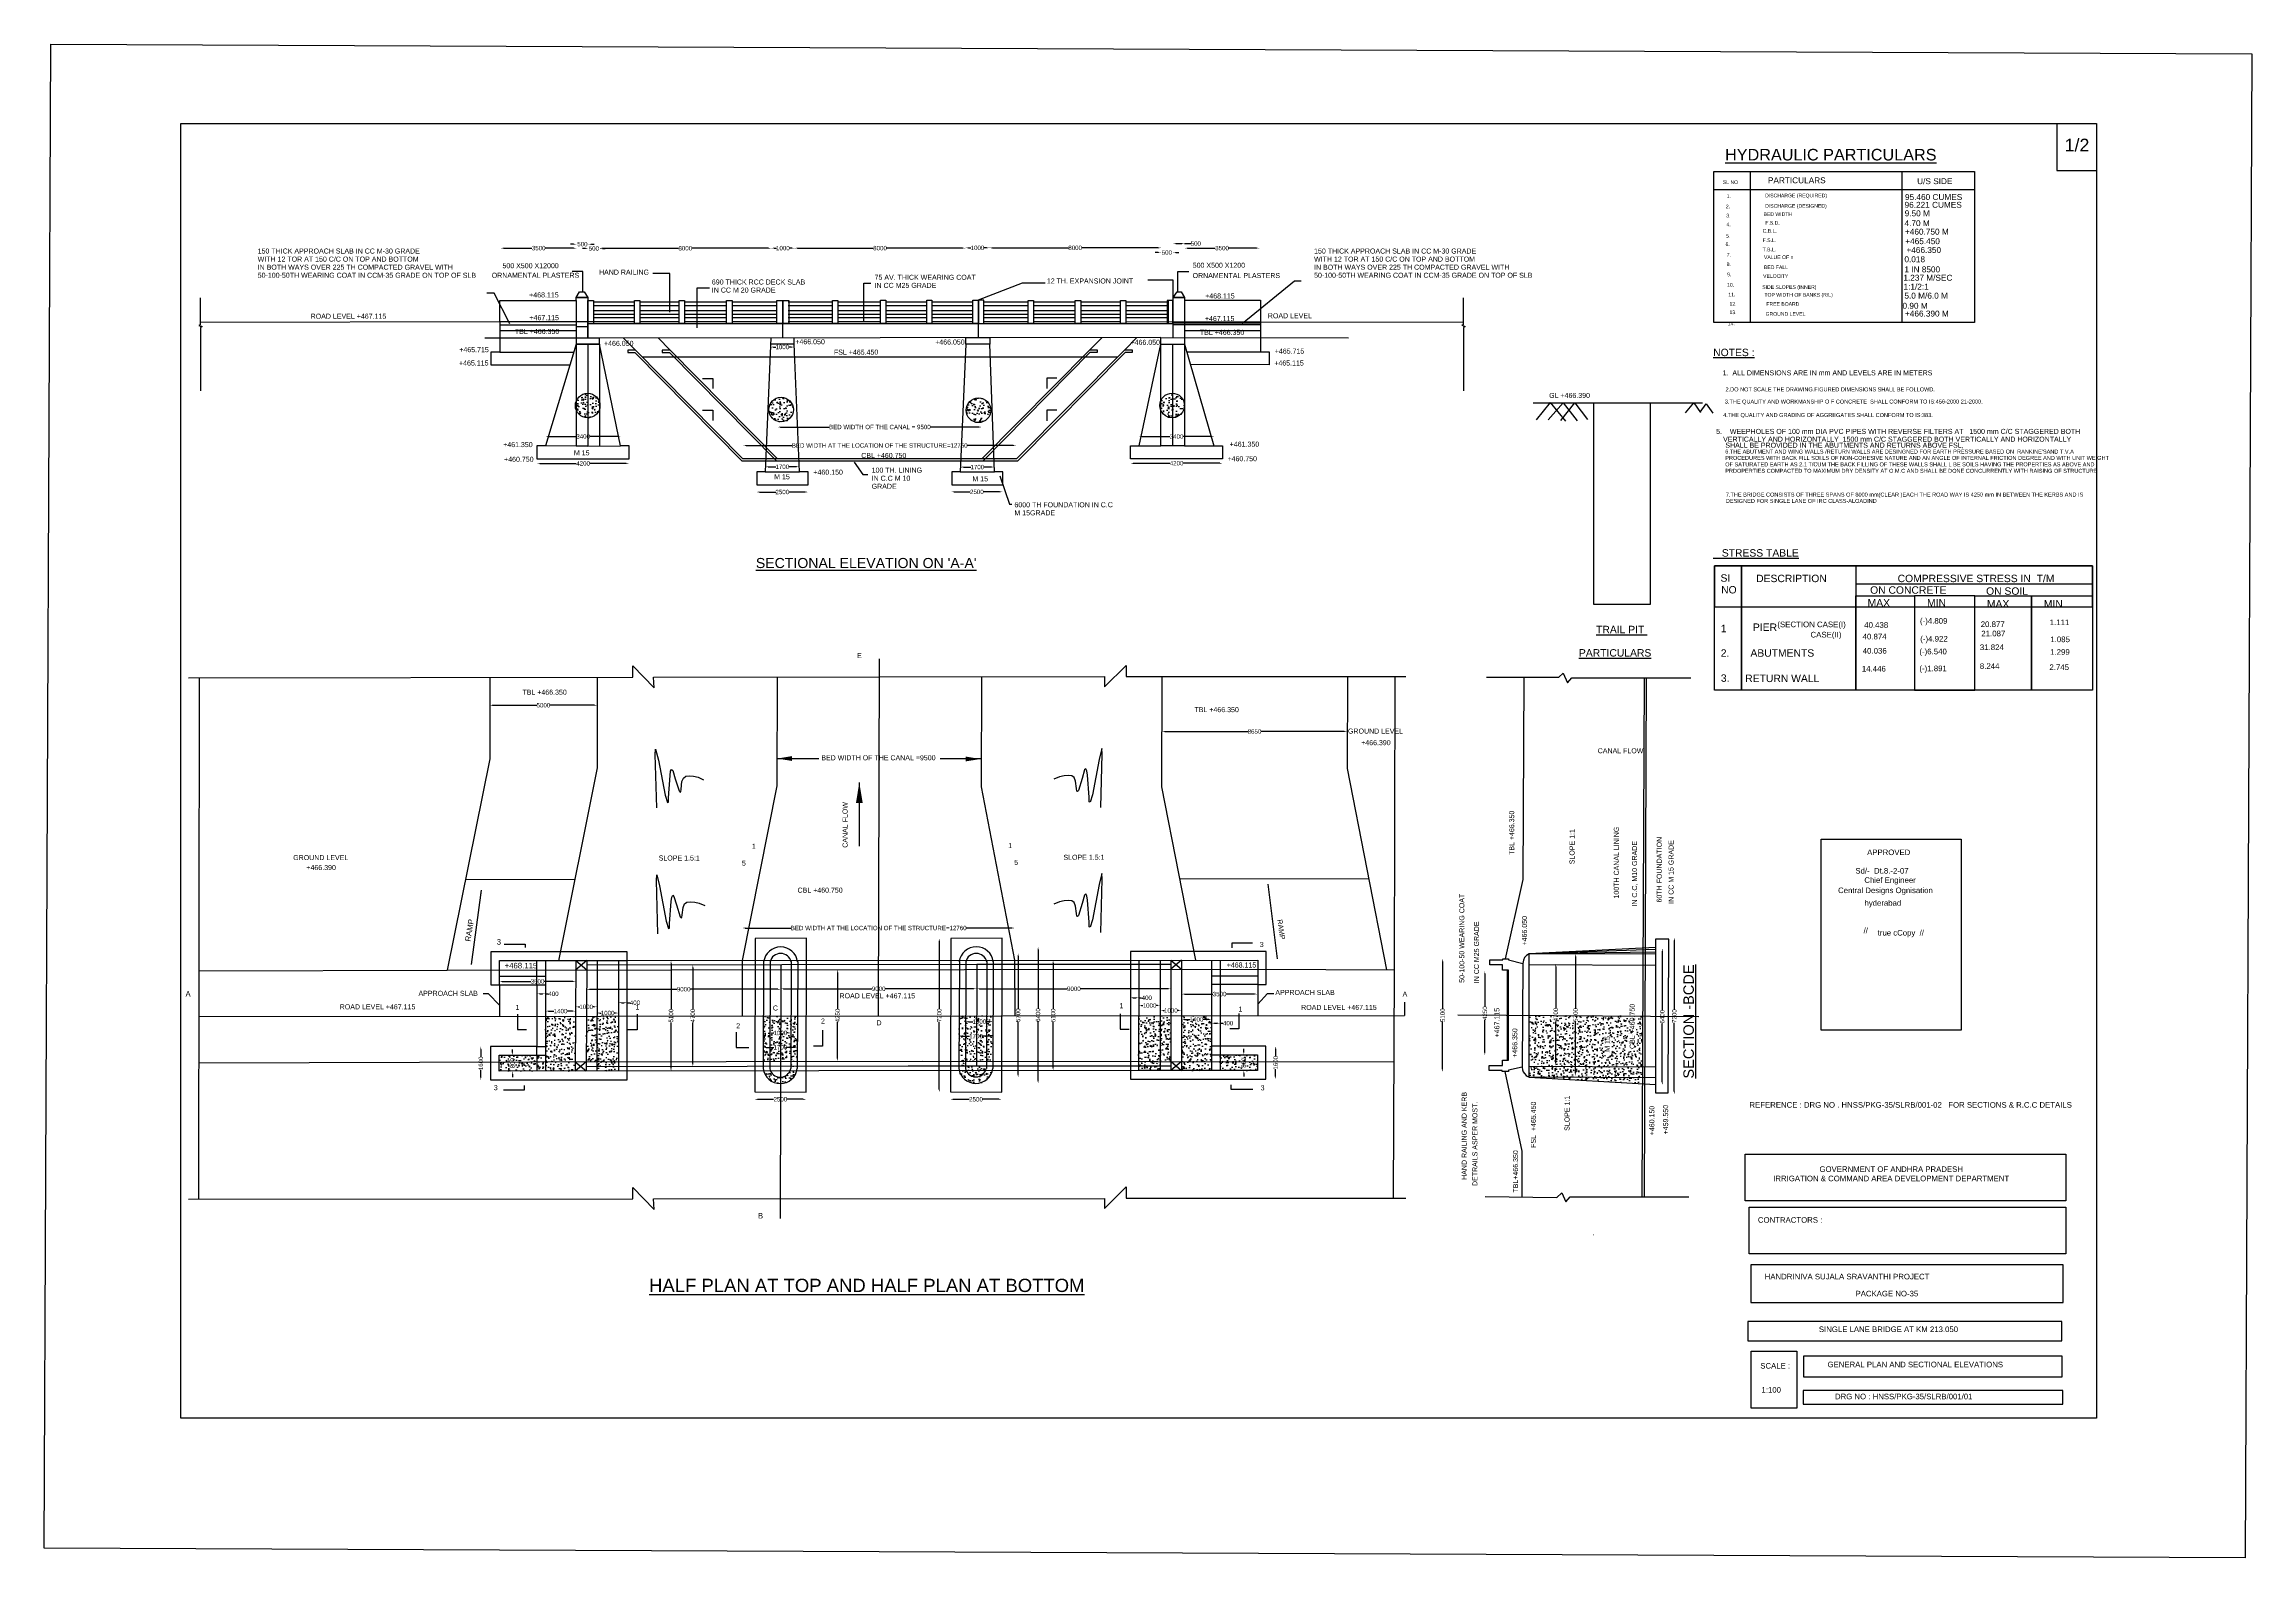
# Model space of a CAD drawing. Header units: metres. Extents: x 2 to 1506, y 6 to 1038.
import ezdxf

# ---------------------------------------------------------------- set-up
doc = ezdxf.new("R2010")
doc.units = ezdxf.units.M
doc.header["$MEASUREMENT"] = 0
for name, color, linetype in [('DIMENSION', 7, 'Continuous'), ('DRAWING', 7, 'Continuous'), ('TEXT', 255, 'Continuous')]:
    doc.layers.add(name, color=color, linetype=linetype)
doc.styles.get("Standard").update_dxf_attribs({"font": 'ARIAL_1.TTF'})
doc.dimstyles.get("Standard").update_dxf_attribs({"dimtxt": 3, "dimasz": 2, "dimexe": 0.18, "dimexo": 0.0625, "dimgap": 0.09, "dimtad": 0, "dimdec": 0, "dimzin": 0, "dimdsep": 46, "dimtxsty": 'Standard', "dimcen": 0, "dimse1": 1, "dimse2": 1, "dimadec": 0, "dimazin": 0, "dimtfac": 1, "dimtdec": 0, "dimtofl": 0, "dimtmove": 0, "dimatfit": 3, "dimfxl": 0, "dimtolj": 1, "dimtzin": 0, "dimarcsym": 0})
picture_1 = doc.add_image_def('image1.jpg', size_in_pixel=(7220, 4933))
pattern_1 = [(50, (0, 0), (7.172602, -0.627521), [0.75, -8.25]), (355, (0, 0), (-1.387513, 7.52192), [0.6, -6.6]), (100.45144, (0.598, -0.052), (5.78509, 6.8944), [0.6374, -7.01142]), (46.1842, (0, 2), (10.672413, -1.65519), [1.125, -12.375]), (96.6356, (0.889, 1.862), (9.34662, 9.74119), [0.9561, -10.51714]), (351.1842, (0, 2), (9.34662, 9.74119), [0.9, -9.9]), (21, (1, 1.5), (5.96907, -4.02619), [0.75, -8.25]), (326, (1, 1.5), (2.433153, 7.2515), [0.6, -6.6]), (71.45144, (1.4974, 1.1645), (8.402224, 3.22531), [0.6374, -7.01142]), (37.5, (0, 0), (0.1215986, 3.3289385), [0, -6.52, 0, -6.7, 0, -6.625]), (7.5, (0, 0), (2.630695, 3.944117), [0, -3.82, 0, -6.37, 0, -2.525]), (327.5, (-2.23, 0), (5.3382244, -0.2255487), [0, -2.5, 0, -7.8, 0, -10.35]), (317.5, (-3.23, 0), (5.831862, 1.00105), [0, -3.25, 0, -5.18, 0, -7.35])]

# ---------------------------------------------------------------- blocks, each defined once
blk = doc.blocks.new('*D4')
at = {"layer": 'Defpoints', "color": 0, "transparency": 16777216}
for p in [(313.1, 898.7), (364.6, 898.7), (364.6, 898.7)]:
    blk.add_point(p, dxfattribs=at)
at = {"layer": 'DIMENSION', "color": 0, "lineweight": -2, "transparency": 16777216}
for p, q in [((315.1, 898.7), (334.3, 898.7)), ((362.6, 898.7), (343.4, 898.7))]:
    blk.add_line(p, q, dxfattribs=at)
at = {"layer": 'DIMENSION', "color": 0, "transparency": 16777216}
for points in [[(315.1, 899), (315.1, 898.3), (313.1, 898.7)], [(362.6, 899), (362.6, 898.3), (364.6, 898.7)]]:
    blk.add_solid(points, dxfattribs=at)
at = {"layer": 'DIMENSION', "color": 0, "transparency": 16777216, "insert": (338.9, 898.7), "char_height": 3, "attachment_point": 5}
blk.add_mtext('\\A1;3500', dxfattribs=at)
blk = doc.blocks.new('*D5')
at = {"layer": 'Defpoints', "color": 0, "transparency": 16777216}
for p in [(364.6, 901.4), (372.8, 901.4), (372.8, 901.4)]:
    blk.add_point(p, dxfattribs=at)
at = {"layer": 'DIMENSION', "color": 0, "lineweight": -2, "transparency": 16777216}
for p, q in [((362.6, 901.4), (360.6, 901.4)), ((374.8, 901.4), (376.8, 901.4))]:
    blk.add_line(p, q, dxfattribs=at)
at = {"layer": 'DIMENSION', "color": 0, "transparency": 16777216}
for points in [[(362.6, 901.7), (362.6, 901), (364.6, 901.4)], [(374.8, 901.7), (374.8, 901), (372.8, 901.4)]]:
    blk.add_solid(points, dxfattribs=at)
at = {"layer": 'DIMENSION', "color": 0, "transparency": 16777216, "insert": (368.7, 901.4), "char_height": 3, "attachment_point": 5}
blk.add_mtext('\\A1;500', dxfattribs=at)
blk = doc.blocks.new('*D6')
at = {"layer": 'Defpoints', "color": 0, "transparency": 16777216}
for p in [(372.7, 898.7), (380.3, 901.4), (380.3, 898.5)]:
    blk.add_point(p, dxfattribs=at)
at = {"layer": 'DIMENSION', "color": 0, "lineweight": -2, "transparency": 16777216}
for p, q in [((370.7, 898.5), (368.7, 898.5)), ((382.3, 898.5), (384.3, 898.5))]:
    blk.add_line(p, q, dxfattribs=at)
at = {"layer": 'DIMENSION', "color": 0, "transparency": 16777216}
for points in [[(370.7, 898.9), (370.7, 898.2), (372.7, 898.5)], [(382.3, 898.9), (382.3, 898.2), (380.3, 898.5)]]:
    blk.add_solid(points, dxfattribs=at)
at = {"layer": 'DIMENSION', "color": 0, "transparency": 16777216, "insert": (376.5, 898.5), "char_height": 3, "attachment_point": 5}
blk.add_mtext('\\A1;500', dxfattribs=at)
blk = doc.blocks.new('*D7')
at = {"layer": 'Defpoints', "color": 0, "transparency": 16777216}
for p in [(380.3, 898.5), (497.3, 898.6), (497.3, 898.5)]:
    blk.add_point(p, dxfattribs=at)
at = {"layer": 'DIMENSION', "color": 0, "lineweight": -2, "transparency": 16777216}
for p, q in [((382.3, 898.6), (434.2, 898.6)), ((495.3, 898.6), (443.3, 898.6))]:
    blk.add_line(p, q, dxfattribs=at)
at = {"layer": 'DIMENSION', "color": 0, "transparency": 16777216}
for points in [[(382.3, 899), (382.3, 898.3), (380.3, 898.6)], [(495.3, 899), (495.3, 898.3), (497.3, 898.6)]]:
    blk.add_solid(points, dxfattribs=at)
at = {"layer": 'DIMENSION', "color": 0, "transparency": 16777216, "insert": (438.8, 898.6), "char_height": 3, "attachment_point": 5}
blk.add_mtext('\\A1;8000', dxfattribs=at)
blk = doc.blocks.new('*D8')
at = {"layer": 'Defpoints', "color": 0, "transparency": 16777216}
for p in [(497.3, 898.6), (513.4, 898.7), (513.4, 898.6)]:
    blk.add_point(p, dxfattribs=at)
at = {"layer": 'DIMENSION', "color": 0, "lineweight": -2, "transparency": 16777216}
for p, q in [((499.3, 898.7), (500.9, 898.7)), ((511.4, 898.7), (509.7, 898.7))]:
    blk.add_line(p, q, dxfattribs=at)
at = {"layer": 'DIMENSION', "color": 0, "transparency": 16777216}
for points in [[(499.3, 899), (499.3, 898.4), (497.3, 898.7)], [(511.4, 899), (511.4, 898.4), (513.4, 898.7)]]:
    blk.add_solid(points, dxfattribs=at)
at = {"layer": 'DIMENSION', "color": 0, "transparency": 16777216, "insert": (505.3, 898.7), "char_height": 3, "attachment_point": 5}
blk.add_mtext('\\A1;1000', dxfattribs=at)
blk = doc.blocks.new('*D9')
at = {"layer": 'Defpoints', "color": 0, "transparency": 16777216}
for p in [(513.2, 898.7), (629.8, 898.7), (629.8, 898.7)]:
    blk.add_point(p, dxfattribs=at)
at = {"layer": 'DIMENSION', "color": 0, "lineweight": -2, "transparency": 16777216}
for p, q in [((515.2, 898.7), (566.9, 898.7)), ((627.8, 898.7), (576.1, 898.7))]:
    blk.add_line(p, q, dxfattribs=at)
at = {"layer": 'DIMENSION', "color": 0, "transparency": 16777216}
for points in [[(515.2, 899), (515.2, 898.4), (513.2, 898.7)], [(627.8, 899), (627.8, 898.4), (629.8, 898.7)]]:
    blk.add_solid(points, dxfattribs=at)
at = {"layer": 'DIMENSION', "color": 0, "transparency": 16777216, "insert": (571.5, 898.7), "char_height": 3, "attachment_point": 5}
blk.add_mtext('\\A1;8000', dxfattribs=at)
blk = doc.blocks.new('*D10')
at = {"layer": 'Defpoints', "color": 0, "transparency": 16777216}
for p in [(629.8, 898.7), (646.1, 898.9), (646.1, 898.7)]:
    blk.add_point(p, dxfattribs=at)
at = {"layer": 'DIMENSION', "color": 0, "lineweight": -2, "transparency": 16777216}
for p, q in [((631.8, 898.9), (633.5, 898.9)), ((644.1, 898.9), (642.4, 898.9))]:
    blk.add_line(p, q, dxfattribs=at)
at = {"layer": 'DIMENSION', "color": 0, "transparency": 16777216}
for points in [[(631.8, 899.2), (631.8, 898.5), (629.8, 898.9)], [(644.1, 899.2), (644.1, 898.5), (646.1, 898.9)]]:
    blk.add_solid(points, dxfattribs=at)
at = {"layer": 'DIMENSION', "color": 0, "transparency": 16777216, "insert": (637.9, 898.9), "char_height": 3, "attachment_point": 5}
blk.add_mtext('\\A1;1000', dxfattribs=at)
blk = doc.blocks.new('*D11')
at = {"layer": 'Defpoints', "color": 0, "transparency": 16777216}
for p in [(646.1, 898.9), (763, 898.9), (763, 898.9)]:
    blk.add_point(p, dxfattribs=at)
at = {"layer": 'DIMENSION', "color": 0, "lineweight": -2, "transparency": 16777216}
for p, q in [((648.1, 898.9), (700, 898.9)), ((761, 898.9), (709.1, 898.9))]:
    blk.add_line(p, q, dxfattribs=at)
at = {"layer": 'DIMENSION', "color": 0, "transparency": 16777216}
for points in [[(648.1, 899.2), (648.1, 898.5), (646.1, 898.9)], [(761, 899.2), (761, 898.5), (763, 898.9)]]:
    blk.add_solid(points, dxfattribs=at)
at = {"layer": 'DIMENSION', "color": 0, "transparency": 16777216, "insert": (704.5, 898.9), "char_height": 3, "attachment_point": 5}
blk.add_mtext('\\A1;8000', dxfattribs=at)
blk = doc.blocks.new('*D12')
at = {"layer": 'Defpoints', "color": 0, "transparency": 16777216}
for p in [(763, 895.7), (771.1, 895.7), (771.1, 895.7)]:
    blk.add_point(p, dxfattribs=at)
at = {"layer": 'DIMENSION', "color": 0, "lineweight": -2, "transparency": 16777216}
for p, q in [((761, 895.7), (759, 895.7)), ((773.1, 895.7), (775.1, 895.7))]:
    blk.add_line(p, q, dxfattribs=at)
at = {"layer": 'DIMENSION', "color": 0, "transparency": 16777216}
for points in [[(761, 896), (761, 895.4), (763, 895.7)], [(773.1, 896), (773.1, 895.4), (771.1, 895.7)]]:
    blk.add_solid(points, dxfattribs=at)
at = {"layer": 'DIMENSION', "color": 0, "transparency": 16777216, "insert": (767, 895.7), "char_height": 3, "attachment_point": 5}
blk.add_mtext('\\A1;500', dxfattribs=at)
blk = doc.blocks.new('*D13')
at = {"layer": 'Defpoints', "color": 0, "transparency": 16777216}
for p in [(771.1, 898.9), (779.1, 901.8), (779.1, 898.9)]:
    blk.add_point(p, dxfattribs=at)
at = {"layer": 'DIMENSION', "color": 0, "lineweight": -2, "transparency": 16777216}
for p, q in [((773.1, 901.8), (777.1, 901.8)), ((779.1, 901.8), (783.3, 901.8))]:
    blk.add_line(p, q, dxfattribs=at)
at = {"layer": 'DIMENSION', "color": 0, "transparency": 16777216}
for points in [[(773.1, 902.1), (773.1, 901.5), (771.1, 901.8)], [(777.1, 902.1), (777.1, 901.5), (779.1, 901.8)]]:
    blk.add_solid(points, dxfattribs=at)
at = {"layer": 'DIMENSION', "color": 0, "transparency": 16777216, "insert": (786.7, 901.8), "char_height": 3, "attachment_point": 5}
blk.add_mtext('\\A1;500', dxfattribs=at)
blk = doc.blocks.new('*D14')
at = {"layer": 'Defpoints', "color": 0, "transparency": 16777216}
for p in [(779.1, 898.9), (830.1, 898.9), (830.1, 898.7)]:
    blk.add_point(p, dxfattribs=at)
at = {"layer": 'DIMENSION', "color": 0, "lineweight": -2, "transparency": 16777216}
for p, q in [((781.1, 898.7), (800, 898.7)), ((828.1, 898.7), (809.2, 898.7))]:
    blk.add_line(p, q, dxfattribs=at)
at = {"layer": 'DIMENSION', "color": 0, "transparency": 16777216}
for points in [[(781.1, 899), (781.1, 898.4), (779.1, 898.7)], [(828.1, 899), (828.1, 898.4), (830.1, 898.7)]]:
    blk.add_solid(points, dxfattribs=at)
at = {"layer": 'DIMENSION', "color": 0, "transparency": 16777216, "insert": (804.6, 898.7), "char_height": 3, "attachment_point": 5}
blk.add_mtext('\\A1;3500', dxfattribs=at)
blk = doc.blocks.new('*D15')
at = {"layer": 'Defpoints', "color": 0, "transparency": 16777216}
for p in [(496.9, 833.2), (513, 833.4), (513, 831.3)]:
    blk.add_point(p, dxfattribs=at)
at = {"layer": 'DIMENSION', "color": 0, "lineweight": -2, "transparency": 16777216}
for p, q in [((498.9, 831.3), (500.5, 831.3)), ((511, 831.3), (509.4, 831.3))]:
    blk.add_line(p, q, dxfattribs=at)
at = {"layer": 'DIMENSION', "color": 0, "transparency": 16777216}
for points in [[(498.9, 831.6), (498.9, 830.9), (496.9, 831.3)], [(511, 831.6), (511, 830.9), (513, 831.3)]]:
    blk.add_solid(points, dxfattribs=at)
at = {"layer": 'DIMENSION', "color": 0, "transparency": 16777216, "insert": (504.9, 831.3), "char_height": 3, "attachment_point": 5}
blk.add_mtext('\\A1;1000', dxfattribs=at)
blk = doc.blocks.new('*D16')
at = {"layer": 'Defpoints', "color": 0, "transparency": 16777216}
for p in [(487.3, 732.6), (522.6, 732.6), (522.6, 732.5)]:
    blk.add_point(p, dxfattribs=at)
at = {"layer": 'DIMENSION', "color": 0, "lineweight": -2, "transparency": 16777216}
for p, q in [((489.3, 732.5), (500.4, 732.5)), ((520.6, 732.5), (509.5, 732.5))]:
    blk.add_line(p, q, dxfattribs=at)
at = {"layer": 'DIMENSION', "color": 0, "transparency": 16777216}
for points in [[(489.3, 732.8), (489.3, 732.2), (487.3, 732.5)], [(520.6, 732.8), (520.6, 732.2), (522.6, 732.5)]]:
    blk.add_solid(points, dxfattribs=at)
at = {"layer": 'DIMENSION', "color": 0, "transparency": 16777216, "insert": (504.9, 732.5), "char_height": 3, "attachment_point": 5}
blk.add_mtext('\\A1;2500', dxfattribs=at)
blk = doc.blocks.new('*D17')
at = {"layer": 'Defpoints', "color": 0, "transparency": 16777216}
for p in [(493.3, 749.6), (516.5, 749.7), (516.5, 749.7)]:
    blk.add_point(p, dxfattribs=at)
at = {"layer": 'DIMENSION', "color": 0, "lineweight": -2, "transparency": 16777216}
for p, q in [((495.3, 749.7), (500.5, 749.7)), ((514.5, 749.7), (509.3, 749.7))]:
    blk.add_line(p, q, dxfattribs=at)
at = {"layer": 'DIMENSION', "color": 0, "transparency": 16777216}
for points in [[(495.3, 750), (495.3, 749.4), (493.3, 749.7)], [(514.5, 750), (514.5, 749.4), (516.5, 749.7)]]:
    blk.add_solid(points, dxfattribs=at)
at = {"layer": 'DIMENSION', "color": 0, "transparency": 16777216, "insert": (504.9, 749.7), "char_height": 3, "attachment_point": 5}
blk.add_mtext('\\A1;1700', dxfattribs=at)
blk = doc.blocks.new('*D18')
at = {"layer": 'Defpoints', "color": 0, "transparency": 16777216}
for p in [(620.1, 732.6), (655, 732.6), (655, 732.6)]:
    blk.add_point(p, dxfattribs=at)
at = {"layer": 'DIMENSION', "color": 0, "lineweight": -2, "transparency": 16777216}
for p, q in [((622.1, 732.6), (632.9, 732.6)), ((653, 732.6), (642.1, 732.6))]:
    blk.add_line(p, q, dxfattribs=at)
at = {"layer": 'DIMENSION', "color": 0, "transparency": 16777216}
for points in [[(622.1, 733), (622.1, 732.3), (620.1, 732.6)], [(653, 733), (653, 732.3), (655, 732.6)]]:
    blk.add_solid(points, dxfattribs=at)
at = {"layer": 'DIMENSION', "color": 0, "transparency": 16777216, "insert": (637.5, 732.6), "char_height": 3, "attachment_point": 5}
blk.add_mtext('\\A1;2500', dxfattribs=at)
blk = doc.blocks.new('*D19')
at = {"layer": 'Defpoints', "color": 0, "transparency": 16777216}
for p in [(626.3, 749.6), (649.4, 749.5), (649.4, 749.2)]:
    blk.add_point(p, dxfattribs=at)
at = {"layer": 'DIMENSION', "color": 0, "lineweight": -2, "transparency": 16777216}
for p, q in [((628.3, 749.5), (633.4, 749.5)), ((647.4, 749.5), (642.3, 749.5))]:
    blk.add_line(p, q, dxfattribs=at)
at = {"layer": 'DIMENSION', "color": 0, "transparency": 16777216}
for points in [[(628.3, 749.8), (628.3, 749.2), (626.3, 749.5)], [(647.4, 749.8), (647.4, 749.2), (649.4, 749.5)]]:
    blk.add_solid(points, dxfattribs=at)
at = {"layer": 'DIMENSION', "color": 0, "transparency": 16777216, "insert": (637.8, 749.5), "char_height": 3, "attachment_point": 5}
blk.add_mtext('\\A1;1700', dxfattribs=at)
blk = doc.blocks.new('*D20')
at = {"layer": 'Defpoints', "color": 0, "transparency": 16777216}
for p in [(478.3, 764.1), (664.2, 764.2), (664.2, 764.1)]:
    blk.add_point(p, dxfattribs=at)
at = {"layer": 'DIMENSION', "color": 0, "lineweight": -2, "transparency": 16777216}
for p, q in [((480.3, 764.2), (511.5, 764.2)), ((662.2, 764.2), (631, 764.2))]:
    blk.add_line(p, q, dxfattribs=at)
at = {"layer": 'DIMENSION', "color": 0, "transparency": 16777216}
for points in [[(480.3, 764.6), (480.3, 763.9), (478.3, 764.2)], [(662.2, 764.6), (662.2, 763.9), (664.2, 764.2)]]:
    blk.add_solid(points, dxfattribs=at)
at = {"layer": 'DIMENSION', "color": 0, "transparency": 16777216, "insert": (571.3, 764.2), "char_height": 3, "attachment_point": 5}
blk.add_mtext('\\A1;BED WIDTH AT THE LOCATION OF THE STRUCTURE=12760', dxfattribs=at)
blk = doc.blocks.new('*D21')
at = {"layer": 'Defpoints', "color": 0, "transparency": 16777216}
for p in [(501.8, 776.8), (640.9, 776.8), (640.9, 776.8)]:
    blk.add_point(p, dxfattribs=at)
at = {"layer": 'DIMENSION', "color": 0, "lineweight": -2, "transparency": 16777216}
for p, q in [((503.8, 776.8), (536.9, 776.8)), ((638.9, 776.8), (605.9, 776.8))]:
    blk.add_line(p, q, dxfattribs=at)
at = {"layer": 'DIMENSION', "color": 0, "transparency": 16777216}
for points in [[(503.8, 777.1), (503.8, 776.4), (501.8, 776.8)], [(638.9, 777.1), (638.9, 776.4), (640.9, 776.8)]]:
    blk.add_solid(points, dxfattribs=at)
at = {"layer": 'DIMENSION', "color": 0, "transparency": 16777216, "insert": (571.4, 776.8), "char_height": 3, "attachment_point": 5}
blk.add_mtext('\\A1;BED WIDTH OF THE CANAL = 9500', dxfattribs=at)
blk = doc.blocks.new('*D22')
at = {"layer": 'Defpoints', "color": 0, "transparency": 16777216}
for p in [(337.7, 752.1), (400.6, 752.1), (400.6, 752)]:
    blk.add_point(p, dxfattribs=at)
at = {"layer": 'DIMENSION', "color": 0, "lineweight": -2, "transparency": 16777216}
for p, q in [((339.7, 752), (364.5, 752)), ((398.6, 752), (373.8, 752))]:
    blk.add_line(p, q, dxfattribs=at)
at = {"layer": 'DIMENSION', "color": 0, "transparency": 16777216}
for points in [[(339.7, 752.3), (339.7, 751.7), (337.7, 752)], [(398.6, 752.3), (398.6, 751.7), (400.6, 752)]]:
    blk.add_solid(points, dxfattribs=at)
at = {"layer": 'DIMENSION', "color": 0, "transparency": 16777216, "insert": (369.2, 752), "char_height": 3, "attachment_point": 5}
blk.add_mtext('\\A1;4200', dxfattribs=at)
blk = doc.blocks.new('*D23')
at = {"layer": 'Defpoints', "color": 0, "transparency": 16777216}
for p in [(343.5, 770.3), (394.9, 770.4), (394.9, 770.3)]:
    blk.add_point(p, dxfattribs=at)
at = {"layer": 'DIMENSION', "color": 0, "lineweight": -2, "transparency": 16777216}
for p, q in [((345.5, 770.4), (364.6, 770.4)), ((392.9, 770.4), (373.7, 770.4))]:
    blk.add_line(p, q, dxfattribs=at)
at = {"layer": 'DIMENSION', "color": 0, "transparency": 16777216}
for points in [[(345.5, 770.7), (345.5, 770), (343.5, 770.4)], [(392.9, 770.7), (392.9, 770), (394.9, 770.4)]]:
    blk.add_solid(points, dxfattribs=at)
at = {"layer": 'DIMENSION', "color": 0, "transparency": 16777216, "insert": (369.2, 770.4), "char_height": 3, "attachment_point": 5}
blk.add_mtext('\\A1;3400', dxfattribs=at)
blk = doc.blocks.new('*D24')
at = {"layer": 'Defpoints', "color": 0, "transparency": 16777216}
for p in [(742.1, 752.1), (805, 752.1), (805, 752.1)]:
    blk.add_point(p, dxfattribs=at)
at = {"layer": 'DIMENSION', "color": 0, "lineweight": -2, "transparency": 16777216}
for p, q in [((744.1, 752.1), (768.9, 752.1)), ((803, 752.1), (778.2, 752.1))]:
    blk.add_line(p, q, dxfattribs=at)
at = {"layer": 'DIMENSION', "color": 0, "transparency": 16777216}
for points in [[(744.1, 752.4), (744.1, 751.8), (742.1, 752.1)], [(803, 752.4), (803, 751.8), (805, 752.1)]]:
    blk.add_solid(points, dxfattribs=at)
at = {"layer": 'DIMENSION', "color": 0, "transparency": 16777216, "insert": (773.6, 752.1), "char_height": 3, "attachment_point": 5}
blk.add_mtext('\\A1;4200', dxfattribs=at)
blk = doc.blocks.new('*D25')
at = {"layer": 'Defpoints', "color": 0, "transparency": 16777216}
for p in [(748.1, 770.6), (799.2, 770.6), (799.2, 770.3)]:
    blk.add_point(p, dxfattribs=at)
at = {"layer": 'DIMENSION', "color": 0, "lineweight": -2, "transparency": 16777216}
for p, q in [((750.1, 770.3), (769.1, 770.3)), ((797.2, 770.3), (778.2, 770.3))]:
    blk.add_line(p, q, dxfattribs=at)
at = {"layer": 'DIMENSION', "color": 0, "transparency": 16777216}
for points in [[(750.1, 770.7), (750.1, 770), (748.1, 770.3)], [(797.2, 770.7), (797.2, 770), (799.2, 770.3)]]:
    blk.add_solid(points, dxfattribs=at)
at = {"layer": 'DIMENSION', "color": 0, "transparency": 16777216, "insert": (773.6, 770.3), "char_height": 3, "attachment_point": 5}
blk.add_mtext('\\A1;3400', dxfattribs=at)
blk = doc.blocks.new('*D26')
at = {"layer": 'Defpoints', "color": 0, "transparency": 16777216}
for p in [(305.5, 587), (378.7, 587.2), (378.7, 587)]:
    blk.add_point(p, dxfattribs=at)
at = {"layer": 'DIMENSION', "color": 0, "lineweight": -2, "transparency": 16777216}
for p, q in [((307.5, 587.2), (337.6, 587.2)), ((376.7, 587.2), (346.7, 587.2))]:
    blk.add_line(p, q, dxfattribs=at)
at = {"layer": 'DIMENSION', "color": 0, "transparency": 16777216}
for points in [[(307.5, 587.6), (307.5, 586.9), (305.5, 587.2)], [(376.7, 587.6), (376.7, 586.9), (378.7, 587.2)]]:
    blk.add_solid(points, dxfattribs=at)
at = {"layer": 'DIMENSION', "color": 0, "transparency": 16777216, "insert": (342.1, 587.2), "char_height": 3, "attachment_point": 5}
blk.add_mtext('\\A1;5000', dxfattribs=at)
blk = doc.blocks.new('*D27')
at = {"layer": 'Defpoints', "color": 0, "transparency": 16777216}
for p in [(312.1, 399), (364.1, 399), (364.1, 398.7)]:
    blk.add_point(p, dxfattribs=at)
at = {"layer": 'DIMENSION', "color": 0, "lineweight": -2, "transparency": 16777216}
for p, q in [((314.1, 399), (333.5, 399)), ((362.1, 399), (342.7, 399))]:
    blk.add_line(p, q, dxfattribs=at)
at = {"layer": 'DIMENSION', "color": 0, "transparency": 16777216}
for points in [[(314.1, 399.4), (314.1, 398.7), (312.1, 399)], [(362.1, 399.4), (362.1, 398.7), (364.1, 399)]]:
    blk.add_solid(points, dxfattribs=at)
at = {"layer": 'DIMENSION', "color": 0, "transparency": 16777216, "insert": (338.1, 399), "char_height": 3, "attachment_point": 5}
blk.add_mtext('\\A1;3500', dxfattribs=at)
blk = doc.blocks.new('*D28')
at = {"layer": 'Defpoints', "color": 0, "transparency": 16777216}
for p in [(337.7, 385.9), (343.5, 390.6), (343.5, 385.9)]:
    blk.add_point(p, dxfattribs=at)
at = {"layer": 'DIMENSION', "color": 0, "lineweight": -2, "transparency": 16777216}
for p, q in [((339.7, 390.6), (341.5, 390.6)), ((343.5, 390.6), (345.5, 390.6))]:
    blk.add_line(p, q, dxfattribs=at)
at = {"layer": 'DIMENSION', "color": 0, "transparency": 16777216}
for points in [[(339.7, 390.9), (339.7, 390.3), (337.7, 390.6)], [(341.5, 390.9), (341.5, 390.3), (343.5, 390.6)]]:
    blk.add_solid(points, dxfattribs=at)
at = {"layer": 'DIMENSION', "color": 0, "transparency": 16777216, "insert": (349, 390.6), "char_height": 3, "attachment_point": 5}
blk.add_mtext('\\A1;400', dxfattribs=at)
blk = doc.blocks.new('*D29')
at = {"layer": 'Defpoints', "color": 0, "transparency": 16777216}
for p in [(343.5, 381.8), (364, 381.7), (364, 378.8)]:
    blk.add_point(p, dxfattribs=at)
at = {"layer": 'DIMENSION', "color": 0, "lineweight": -2, "transparency": 16777216}
for p, q in [((345.5, 378.8), (349.3, 378.8)), ((362, 378.8), (358.2, 378.8))]:
    blk.add_line(p, q, dxfattribs=at)
at = {"layer": 'DIMENSION', "color": 0, "transparency": 16777216}
for points in [[(345.5, 379.1), (345.5, 378.5), (343.5, 378.8)], [(362, 379.1), (362, 378.5), (364, 378.8)]]:
    blk.add_solid(points, dxfattribs=at)
at = {"layer": 'DIMENSION', "color": 0, "transparency": 16777216, "insert": (353.8, 378.8), "char_height": 3, "attachment_point": 5}
blk.add_mtext('\\A1;1400', dxfattribs=at)
blk = doc.blocks.new('*D30')
at = {"layer": 'Defpoints', "color": 0, "transparency": 16777216}
for p in [(364, 381.7), (378.6, 381.7), (378.6, 381.7)]:
    blk.add_point(p, dxfattribs=at)
at = {"layer": 'DIMENSION', "color": 0, "lineweight": -2, "transparency": 16777216}
for p, q in [((366, 381.7), (366.9, 381.7)), ((376.6, 381.7), (375.7, 381.7))]:
    blk.add_line(p, q, dxfattribs=at)
at = {"layer": 'DIMENSION', "color": 0, "transparency": 16777216}
for points in [[(366, 382), (366, 381.4), (364, 381.7)], [(376.6, 382), (376.6, 381.4), (378.6, 381.7)]]:
    blk.add_solid(points, dxfattribs=at)
at = {"layer": 'DIMENSION', "color": 0, "transparency": 16777216, "insert": (371.3, 381.7), "char_height": 3, "attachment_point": 5}
blk.add_mtext('\\A1;1000', dxfattribs=at)
blk = doc.blocks.new('*D31')
at = {"layer": 'Defpoints', "color": 0, "transparency": 16777216}
for p in [(378.6, 377.6), (393.3, 377.5), (393.3, 377.5)]:
    blk.add_point(p, dxfattribs=at)
at = {"layer": 'DIMENSION', "color": 0, "lineweight": -2, "transparency": 16777216}
for p, q in [((380.6, 377.5), (381.5, 377.5)), ((391.3, 377.5), (390.4, 377.5))]:
    blk.add_line(p, q, dxfattribs=at)
at = {"layer": 'DIMENSION', "color": 0, "transparency": 16777216}
for points in [[(380.6, 377.8), (380.6, 377.2), (378.6, 377.5)], [(391.3, 377.8), (391.3, 377.2), (393.3, 377.5)]]:
    blk.add_solid(points, dxfattribs=at)
at = {"layer": 'DIMENSION', "color": 0, "transparency": 16777216, "insert": (385.9, 377.5), "char_height": 3, "attachment_point": 5}
blk.add_mtext('\\A1;1000', dxfattribs=at)
blk = doc.blocks.new('*D32')
at = {"layer": 'Defpoints', "color": 0, "transparency": 16777216}
for p in [(393.3, 384.5), (399.1, 384.5), (399.1, 380.4)]:
    blk.add_point(p, dxfattribs=at)
at = {"layer": 'DIMENSION', "color": 0, "lineweight": -2, "transparency": 16777216}
for p, q in [((395.3, 384.5), (397.1, 384.5)), ((399.1, 384.5), (401.1, 384.5))]:
    blk.add_line(p, q, dxfattribs=at)
at = {"layer": 'DIMENSION', "color": 0, "transparency": 16777216}
for points in [[(395.3, 384.9), (395.3, 384.2), (393.3, 384.5)], [(397.1, 384.9), (397.1, 384.2), (399.1, 384.5)]]:
    blk.add_solid(points, dxfattribs=at)
at = {"layer": 'DIMENSION', "color": 0, "transparency": 16777216, "insert": (404.5, 384.5), "char_height": 3, "attachment_point": 5}
blk.add_mtext('\\A1;400', dxfattribs=at)
blk = doc.blocks.new('*D33')
at = {"layer": 'Defpoints', "color": 0, "transparency": 16777216}
for p in [(371.5, 393.4), (503.8, 393.7), (503.8, 393.5)]:
    blk.add_point(p, dxfattribs=at)
at = {"layer": 'DIMENSION', "color": 0, "lineweight": -2, "transparency": 16777216}
for p, q in [((373.5, 393.7), (433.1, 393.7)), ((501.8, 393.7), (442.2, 393.7))]:
    blk.add_line(p, q, dxfattribs=at)
at = {"layer": 'DIMENSION', "color": 0, "transparency": 16777216}
for points in [[(373.5, 394), (373.5, 393.3), (371.5, 393.7)], [(501.8, 394), (501.8, 393.3), (503.8, 393.7)]]:
    blk.add_solid(points, dxfattribs=at)
at = {"layer": 'DIMENSION', "color": 0, "transparency": 16777216, "insert": (437.7, 393.7), "char_height": 3, "attachment_point": 5}
blk.add_mtext('\\A1;9000', dxfattribs=at)
blk = doc.blocks.new('*D34')
at = {"layer": 'Defpoints', "color": 0, "transparency": 16777216}
for p in [(429.2, 413.3), (429.1, 338), (429.3, 338)]:
    blk.add_point(p, dxfattribs=at)
at = {"layer": 'DIMENSION', "color": 0, "lineweight": -2, "transparency": 16777216}
for p, q in [((429.1, 411.3), (429.1, 380.2)), ((429.1, 340), (429.1, 371.1))]:
    blk.add_line(p, q, dxfattribs=at)
at = {"layer": 'DIMENSION', "color": 0, "transparency": 16777216}
for points in [[(428.7, 411.3), (429.4, 411.3), (429.1, 413.3)], [(428.7, 340), (429.4, 340), (429.1, 338)]]:
    blk.add_solid(points, dxfattribs=at)
at = {"layer": 'DIMENSION', "color": 0, "transparency": 16777216, "insert": (429.1, 375.7), "char_height": 3, "attachment_point": 5, "rotation": 90}
blk.add_mtext('\\A1;5100', dxfattribs=at)
blk = doc.blocks.new('*D35')
at = {"layer": 'Defpoints', "color": 0, "transparency": 16777216}
for p in [(443.6, 410.4), (443.9, 410.4), (443.7, 341)]:
    blk.add_point(p, dxfattribs=at)
at = {"layer": 'DIMENSION', "color": 0, "lineweight": -2, "transparency": 16777216}
for p, q in [((443.9, 408.4), (443.9, 380.3)), ((443.9, 343), (443.9, 371.1))]:
    blk.add_line(p, q, dxfattribs=at)
at = {"layer": 'DIMENSION', "color": 0, "transparency": 16777216}
for points in [[(443.6, 408.4), (444.3, 408.4), (443.9, 410.4)], [(443.6, 343), (444.3, 343), (443.9, 341)]]:
    blk.add_solid(points, dxfattribs=at)
at = {"layer": 'DIMENSION', "color": 0, "transparency": 16777216, "insert": (443.9, 375.7), "char_height": 3, "attachment_point": 5, "rotation": 90}
blk.add_mtext('\\A1;4700', dxfattribs=at)
blk = doc.blocks.new('*D36')
at = {"layer": 'Defpoints', "color": 0, "transparency": 16777216}
for p in [(496.5, 367), (510.8, 367), (510.8, 363.9)]:
    blk.add_point(p, dxfattribs=at)
at = {"layer": 'DIMENSION', "color": 0, "lineweight": -2, "transparency": 16777216}
for p, q in [((498.5, 363.9), (499.2, 363.9)), ((508.8, 363.9), (508, 363.9))]:
    blk.add_line(p, q, dxfattribs=at)
at = {"layer": 'DIMENSION', "color": 0, "transparency": 16777216}
for points in [[(498.5, 364.2), (498.5, 363.6), (496.5, 363.9)], [(508.8, 364.2), (508.8, 363.6), (510.8, 363.9)]]:
    blk.add_solid(points, dxfattribs=at)
at = {"layer": 'DIMENSION', "color": 0, "transparency": 16777216, "insert": (503.6, 363.9), "char_height": 3, "attachment_point": 5}
blk.add_mtext('\\A1;1000', dxfattribs=at)
blk = doc.blocks.new('*D37')
at = {"layer": 'Defpoints', "color": 0, "transparency": 16777216}
for p in [(492, 354.2), (515.1, 354.1), (515.1, 354.1)]:
    blk.add_point(p, dxfattribs=at)
at = {"layer": 'DIMENSION', "color": 0, "lineweight": -2, "transparency": 16777216}
for p, q in [((494, 354.1), (499.1, 354.1)), ((513.1, 354.1), (508, 354.1))]:
    blk.add_line(p, q, dxfattribs=at)
at = {"layer": 'DIMENSION', "color": 0, "transparency": 16777216}
for points in [[(494, 354.4), (494, 353.7), (492, 354.1)], [(513.1, 354.4), (513.1, 353.7), (515.1, 354.1)]]:
    blk.add_solid(points, dxfattribs=at)
at = {"layer": 'DIMENSION', "color": 0, "transparency": 16777216, "insert": (503.6, 354.1), "char_height": 3, "attachment_point": 5}
blk.add_mtext('\\A1;1700', dxfattribs=at)
blk = doc.blocks.new('*D38')
at = {"layer": 'Defpoints', "color": 0, "transparency": 16777216}
for p in [(542.8, 407.1), (542.6, 344.6), (542.9, 344.6)]:
    blk.add_point(p, dxfattribs=at)
at = {"layer": 'DIMENSION', "color": 0, "lineweight": -2, "transparency": 16777216}
for p, q in [((542.6, 405.1), (542.6, 380.4)), ((542.6, 346.6), (542.6, 371.2))]:
    blk.add_line(p, q, dxfattribs=at)
at = {"layer": 'DIMENSION', "color": 0, "transparency": 16777216}
for points in [[(542.3, 405.1), (543, 405.1), (542.6, 407.1)], [(542.3, 346.6), (543, 346.6), (542.6, 344.6)]]:
    blk.add_solid(points, dxfattribs=at)
at = {"layer": 'DIMENSION', "color": 0, "transparency": 16777216, "insert": (542.6, 375.8), "char_height": 3, "attachment_point": 5, "rotation": 90}
blk.add_mtext('\\A1;4250', dxfattribs=at)
blk = doc.blocks.new('*D39')
at = {"layer": 'Defpoints', "color": 0, "transparency": 16777216}
for p in [(503.8, 393.5), (637.3, 394), (637.3, 393.6)]:
    blk.add_point(p, dxfattribs=at)
at = {"layer": 'DIMENSION', "color": 0, "lineweight": -2, "transparency": 16777216}
for p, q in [((505.8, 394), (566, 394)), ((635.3, 394), (575.1, 394))]:
    blk.add_line(p, q, dxfattribs=at)
at = {"layer": 'DIMENSION', "color": 0, "transparency": 16777216}
for points in [[(505.8, 394.3), (505.8, 393.7), (503.8, 394)], [(635.3, 394.3), (635.3, 393.7), (637.3, 394)]]:
    blk.add_solid(points, dxfattribs=at)
at = {"layer": 'DIMENSION', "color": 0, "transparency": 16777216, "insert": (570.6, 394), "char_height": 3, "attachment_point": 5}
blk.add_mtext('\\A1;9000', dxfattribs=at)
blk = doc.blocks.new('*D40')
at = {"layer": 'Defpoints', "color": 0, "transparency": 16777216}
for p in [(637.3, 394), (769.8, 394), (769.8, 394)]:
    blk.add_point(p, dxfattribs=at)
at = {"layer": 'DIMENSION', "color": 0, "lineweight": -2, "transparency": 16777216}
for p, q in [((639.3, 394), (699, 394)), ((767.8, 394), (708.2, 394))]:
    blk.add_line(p, q, dxfattribs=at)
at = {"layer": 'DIMENSION', "color": 0, "transparency": 16777216}
for points in [[(639.3, 394.3), (639.3, 393.7), (637.3, 394)], [(767.8, 394.3), (767.8, 393.7), (769.8, 394)]]:
    blk.add_solid(points, dxfattribs=at)
at = {"layer": 'DIMENSION', "color": 0, "transparency": 16777216, "insert": (703.6, 394), "char_height": 3, "attachment_point": 5}
blk.add_mtext('\\A1;9000', dxfattribs=at)
blk = doc.blocks.new('*D41')
at = {"layer": 'Defpoints', "color": 0, "transparency": 16777216}
for p in [(777, 390.4), (828.8, 390.4), (828.8, 390.4)]:
    blk.add_point(p, dxfattribs=at)
at = {"layer": 'DIMENSION', "color": 0, "lineweight": -2, "transparency": 16777216}
for p, q in [((779, 390.4), (798.3, 390.4)), ((826.8, 390.4), (807.4, 390.4))]:
    blk.add_line(p, q, dxfattribs=at)
at = {"layer": 'DIMENSION', "color": 0, "transparency": 16777216}
for points in [[(779, 390.7), (779, 390.1), (777, 390.4)], [(826.8, 390.7), (826.8, 390.1), (828.8, 390.4)]]:
    blk.add_solid(points, dxfattribs=at)
at = {"layer": 'DIMENSION', "color": 0, "transparency": 16777216, "insert": (802.9, 390.4), "char_height": 3, "attachment_point": 5}
blk.add_mtext('\\A1;3500', dxfattribs=at)
blk = doc.blocks.new('*D42')
at = {"layer": 'Defpoints', "color": 0, "transparency": 16777216}
for p in [(299.4, 354.6), (299.4, 331.8), (299.5, 331.8)]:
    blk.add_point(p, dxfattribs=at)
at = {"layer": 'DIMENSION', "color": 0, "lineweight": -2, "transparency": 16777216}
for p, q in [((299.5, 352.6), (299.5, 347.6)), ((299.5, 333.8), (299.5, 338.8))]:
    blk.add_line(p, q, dxfattribs=at)
at = {"layer": 'DIMENSION', "color": 0, "transparency": 16777216}
for points in [[(299.1, 352.6), (299.8, 352.6), (299.5, 354.6)], [(299.1, 333.8), (299.8, 333.8), (299.5, 331.8)]]:
    blk.add_solid(points, dxfattribs=at)
at = {"layer": 'DIMENSION', "color": 0, "transparency": 16777216, "insert": (299.5, 343.2), "char_height": 3, "attachment_point": 5, "rotation": 90}
blk.add_mtext('\\A1;1600', dxfattribs=at)
blk = doc.blocks.new('*D43')
at = {"layer": 'Defpoints', "color": 0, "transparency": 16777216}
for p in [(321, 348.7), (321, 348.7), (321, 337.9)]:
    blk.add_point(p, dxfattribs=at)
at = {"layer": 'DIMENSION', "color": 0, "lineweight": -2, "transparency": 16777216}
for p, q in [((321, 350.7), (321, 352.7)), ((321, 335.9), (321, 333.9))]:
    blk.add_line(p, q, dxfattribs=at)
at = {"layer": 'DIMENSION', "color": 0, "transparency": 16777216}
for points in [[(320.6, 350.7), (321.3, 350.7), (321, 348.7)], [(320.6, 335.9), (321.3, 335.9), (321, 337.9)]]:
    blk.add_solid(points, dxfattribs=at)
at = {"layer": 'DIMENSION', "color": 0, "transparency": 16777216, "insert": (321, 343.3), "char_height": 3, "attachment_point": 5, "rotation": 90}
blk.add_mtext('\\A1;800', dxfattribs=at)
blk = doc.blocks.new('*D44')
at = {"layer": 'Defpoints', "color": 0, "transparency": 16777216}
for p in [(612.2, 428.4), (611.9, 323.5), (612.2, 323.5)]:
    blk.add_point(p, dxfattribs=at)
at = {"layer": 'DIMENSION', "color": 0, "lineweight": -2, "transparency": 16777216}
for p, q in [((611.9, 426.4), (611.9, 380.5)), ((611.9, 325.5), (611.9, 371.4))]:
    blk.add_line(p, q, dxfattribs=at)
at = {"layer": 'DIMENSION', "color": 0, "transparency": 16777216}
for points in [[(611.5, 426.4), (612.2, 426.4), (611.9, 428.4)], [(611.5, 325.5), (612.2, 325.5), (611.9, 323.5)]]:
    blk.add_solid(points, dxfattribs=at)
at = {"layer": 'DIMENSION', "color": 0, "transparency": 16777216, "insert": (611.9, 375.9), "char_height": 3, "attachment_point": 5, "rotation": 90}
blk.add_mtext('\\A1;7200', dxfattribs=at)
blk = doc.blocks.new('*D45')
at = {"layer": 'Defpoints', "color": 0, "transparency": 16777216}
for p in [(625.4, 361.8), (648.5, 361.7), (648.5, 361.7)]:
    blk.add_point(p, dxfattribs=at)
at = {"layer": 'DIMENSION', "color": 0, "lineweight": -2, "transparency": 16777216}
for p, q in [((627.4, 361.7), (632.5, 361.7)), ((646.5, 361.7), (641.3, 361.7))]:
    blk.add_line(p, q, dxfattribs=at)
at = {"layer": 'DIMENSION', "color": 0, "transparency": 16777216}
for points in [[(627.4, 362.1), (627.4, 361.4), (625.4, 361.7)], [(646.5, 362.1), (646.5, 361.4), (648.5, 361.7)]]:
    blk.add_solid(points, dxfattribs=at)
at = {"layer": 'DIMENSION', "color": 0, "transparency": 16777216, "insert": (636.9, 361.7), "char_height": 3, "attachment_point": 5}
blk.add_mtext('\\A1;1700', dxfattribs=at)
blk = doc.blocks.new('*D46')
at = {"layer": 'Defpoints', "color": 0, "transparency": 16777216}
for p in [(629.8, 371.7), (648.5, 371.6), (648.5, 371.6)]:
    blk.add_point(p, dxfattribs=at)
at = {"layer": 'DIMENSION', "color": 0, "lineweight": -2, "transparency": 16777216}
for p, q in [((631.8, 371.6), (634.7, 371.6)), ((646.5, 371.6), (643.6, 371.6))]:
    blk.add_line(p, q, dxfattribs=at)
at = {"layer": 'DIMENSION', "color": 0, "transparency": 16777216}
for points in [[(631.8, 372), (631.8, 371.3), (629.8, 371.6)], [(646.5, 372), (646.5, 371.3), (648.5, 371.6)]]:
    blk.add_solid(points, dxfattribs=at)
at = {"layer": 'DIMENSION', "color": 0, "transparency": 16777216, "insert": (639.2, 371.6), "char_height": 3, "attachment_point": 5}
blk.add_mtext('\\A1;1000', dxfattribs=at)
blk = doc.blocks.new('*D47')
at = {"layer": 'Defpoints', "color": 0, "transparency": 16777216}
for p in [(665.7, 418.3), (665.6, 333.7), (665.7, 333.7)]:
    blk.add_point(p, dxfattribs=at)
at = {"layer": 'DIMENSION', "color": 0, "lineweight": -2, "transparency": 16777216}
for p, q in [((665.6, 416.3), (665.6, 380.6)), ((665.6, 335.7), (665.6, 371.4))]:
    blk.add_line(p, q, dxfattribs=at)
at = {"layer": 'DIMENSION', "color": 0, "transparency": 16777216}
for points in [[(665.3, 416.3), (666, 416.3), (665.6, 418.3)], [(665.3, 335.7), (666, 335.7), (665.6, 333.7)]]:
    blk.add_solid(points, dxfattribs=at)
at = {"layer": 'DIMENSION', "color": 0, "transparency": 16777216, "insert": (665.6, 376), "char_height": 3, "attachment_point": 5, "rotation": 90}
blk.add_mtext('\\A1;5700', dxfattribs=at)
blk = doc.blocks.new('*D48')
at = {"layer": 'Defpoints', "color": 0, "transparency": 16777216}
for p in [(679.1, 422.6), (679.2, 422.6), (679.1, 329.5)]:
    blk.add_point(p, dxfattribs=at)
at = {"layer": 'DIMENSION', "color": 0, "lineweight": -2, "transparency": 16777216}
for p, q in [((679.2, 420.6), (679.2, 380.6)), ((679.2, 331.5), (679.2, 371.5))]:
    blk.add_line(p, q, dxfattribs=at)
at = {"layer": 'DIMENSION', "color": 0, "transparency": 16777216}
for points in [[(678.9, 420.6), (679.6, 420.6), (679.2, 422.6)], [(678.9, 331.5), (679.6, 331.5), (679.2, 329.5)]]:
    blk.add_solid(points, dxfattribs=at)
at = {"layer": 'DIMENSION', "color": 0, "transparency": 16777216, "insert": (679.2, 376.1), "char_height": 3, "attachment_point": 5, "rotation": 90}
blk.add_mtext('\\A1;6400', dxfattribs=at)
blk = doc.blocks.new('*D49')
at = {"layer": 'Defpoints', "color": 0, "transparency": 16777216}
for p in [(699.8, 413.5), (689.5, 338.3), (699.9, 338.3)]:
    blk.add_point(p, dxfattribs=at)
at = {"layer": 'DIMENSION', "color": 0, "lineweight": -2, "transparency": 16777216}
for p, q in [((689.5, 411.5), (689.5, 380.5)), ((689.5, 340.3), (689.5, 371.4))]:
    blk.add_line(p, q, dxfattribs=at)
at = {"layer": 'DIMENSION', "color": 0, "transparency": 16777216}
for points in [[(689.1, 411.5), (689.8, 411.5), (689.5, 413.5)], [(689.1, 340.3), (689.8, 340.3), (689.5, 338.3)]]:
    blk.add_solid(points, dxfattribs=at)
at = {"layer": 'DIMENSION', "color": 0, "transparency": 16777216, "insert": (689.5, 375.9), "char_height": 3, "attachment_point": 5, "rotation": 90}
blk.add_mtext('\\A1;5100', dxfattribs=at)
blk = doc.blocks.new('*D50')
at = {"layer": 'Defpoints', "color": 0, "transparency": 16777216}
for p in [(742.1, 387.9), (747.8, 387.9), (747.8, 387.9)]:
    blk.add_point(p, dxfattribs=at)
at = {"layer": 'DIMENSION', "color": 0, "lineweight": -2, "transparency": 16777216}
for p, q in [((744.1, 387.9), (745.8, 387.9)), ((747.8, 387.9), (749.8, 387.9))]:
    blk.add_line(p, q, dxfattribs=at)
at = {"layer": 'DIMENSION', "color": 0, "transparency": 16777216}
for points in [[(744.1, 388.2), (744.1, 387.5), (742.1, 387.9)], [(745.8, 388.2), (745.8, 387.5), (747.8, 387.9)]]:
    blk.add_solid(points, dxfattribs=at)
at = {"layer": 'DIMENSION', "color": 0, "transparency": 16777216, "insert": (753.3, 387.9), "char_height": 3, "attachment_point": 5}
blk.add_mtext('\\A1;400', dxfattribs=at)
blk = doc.blocks.new('*D51')
at = {"layer": 'Defpoints', "color": 0, "transparency": 16777216}
for p in [(747.8, 381.1), (762.5, 382.6), (762.5, 381.1)]:
    blk.add_point(p, dxfattribs=at)
at = {"layer": 'DIMENSION', "color": 0, "lineweight": -2, "transparency": 16777216}
for p, q in [((749.8, 382.6), (750.7, 382.6)), ((760.5, 382.6), (759.6, 382.6))]:
    blk.add_line(p, q, dxfattribs=at)
at = {"layer": 'DIMENSION', "color": 0, "transparency": 16777216}
for points in [[(749.8, 382.9), (749.8, 382.3), (747.8, 382.6)], [(760.5, 382.9), (760.5, 382.3), (762.5, 382.6)]]:
    blk.add_solid(points, dxfattribs=at)
at = {"layer": 'DIMENSION', "color": 0, "transparency": 16777216, "insert": (755.2, 382.6), "char_height": 3, "attachment_point": 5}
blk.add_mtext('\\A1;1000', dxfattribs=at)
blk = doc.blocks.new('*D52')
at = {"layer": 'Defpoints', "color": 0, "transparency": 16777216}
for p in [(762.5, 379.2), (777, 379.2), (777, 379.2)]:
    blk.add_point(p, dxfattribs=at)
at = {"layer": 'DIMENSION', "color": 0, "lineweight": -2, "transparency": 16777216}
for p, q in [((764.5, 379.2), (765.3, 379.2)), ((775, 379.2), (774.2, 379.2))]:
    blk.add_line(p, q, dxfattribs=at)
at = {"layer": 'DIMENSION', "color": 0, "transparency": 16777216}
for points in [[(764.5, 379.5), (764.5, 378.9), (762.5, 379.2)], [(775, 379.5), (775, 378.9), (777, 379.2)]]:
    blk.add_solid(points, dxfattribs=at)
at = {"layer": 'DIMENSION', "color": 0, "transparency": 16777216, "insert": (769.7, 379.2), "char_height": 3, "attachment_point": 5}
blk.add_mtext('\\A1;1000', dxfattribs=at)
blk = doc.blocks.new('*D53')
at = {"layer": 'Defpoints', "color": 0, "transparency": 16777216}
for p in [(777, 373.1), (797.5, 373.1), (797.5, 373.1)]:
    blk.add_point(p, dxfattribs=at)
at = {"layer": 'DIMENSION', "color": 0, "lineweight": -2, "transparency": 16777216}
for p, q in [((779, 373.1), (782.8, 373.1)), ((795.5, 373.1), (791.7, 373.1))]:
    blk.add_line(p, q, dxfattribs=at)
at = {"layer": 'DIMENSION', "color": 0, "transparency": 16777216}
for points in [[(779, 373.5), (779, 372.8), (777, 373.1)], [(795.5, 373.5), (795.5, 372.8), (797.5, 373.1)]]:
    blk.add_solid(points, dxfattribs=at)
at = {"layer": 'DIMENSION', "color": 0, "transparency": 16777216, "insert": (787.2, 373.1), "char_height": 3, "attachment_point": 5}
blk.add_mtext('\\A1;1400', dxfattribs=at)
blk = doc.blocks.new('*D54')
at = {"layer": 'Defpoints', "color": 0, "transparency": 16777216}
for p in [(797.5, 370.6), (803.2, 370.6), (803.2, 370.6)]:
    blk.add_point(p, dxfattribs=at)
at = {"layer": 'DIMENSION', "color": 0, "lineweight": -2, "transparency": 16777216}
for p, q in [((799.5, 370.6), (801.2, 370.6)), ((803.2, 370.6), (805.2, 370.6))]:
    blk.add_line(p, q, dxfattribs=at)
at = {"layer": 'DIMENSION', "color": 0, "transparency": 16777216}
for points in [[(799.5, 370.9), (799.5, 370.2), (797.5, 370.6)], [(801.2, 370.9), (801.2, 370.2), (803.2, 370.6)]]:
    blk.add_solid(points, dxfattribs=at)
at = {"layer": 'DIMENSION', "color": 0, "transparency": 16777216, "insert": (808.7, 370.6), "char_height": 3, "attachment_point": 5}
blk.add_mtext('\\A1;400', dxfattribs=at)
blk = doc.blocks.new('*D55')
at = {"layer": 'Defpoints', "color": 0, "transparency": 16777216}
for p in [(819.4, 349.1), (819.4, 349.1), (819.4, 338.3)]:
    blk.add_point(p, dxfattribs=at)
at = {"layer": 'DIMENSION', "color": 0, "lineweight": -2, "transparency": 16777216}
for p, q in [((819.4, 351.1), (819.4, 353.1)), ((819.4, 336.3), (819.4, 334.3))]:
    blk.add_line(p, q, dxfattribs=at)
at = {"layer": 'DIMENSION', "color": 0, "transparency": 16777216}
for points in [[(819.1, 351.1), (819.8, 351.1), (819.4, 349.1)], [(819.1, 336.3), (819.8, 336.3), (819.4, 338.3)]]:
    blk.add_solid(points, dxfattribs=at)
at = {"layer": 'DIMENSION', "color": 0, "transparency": 16777216, "insert": (819.4, 343.7), "char_height": 3, "attachment_point": 5, "rotation": 90}
blk.add_mtext('\\A1;800', dxfattribs=at)
blk = doc.blocks.new('*D56')
at = {"layer": 'Defpoints', "color": 0, "transparency": 16777216}
for p in [(841.1, 355), (841.1, 355), (841.1, 332.3)]:
    blk.add_point(p, dxfattribs=at)
at = {"layer": 'DIMENSION', "color": 0, "lineweight": -2, "transparency": 16777216}
for p, q in [((841.1, 353), (841.1, 348)), ((841.1, 334.3), (841.1, 339.2))]:
    blk.add_line(p, q, dxfattribs=at)
at = {"layer": 'DIMENSION', "color": 0, "transparency": 16777216}
for points in [[(840.8, 353), (841.4, 353), (841.1, 355)], [(840.8, 334.3), (841.4, 334.3), (841.1, 332.3)]]:
    blk.add_solid(points, dxfattribs=at)
at = {"layer": 'DIMENSION', "color": 0, "transparency": 16777216, "insert": (841.1, 343.6), "char_height": 3, "attachment_point": 5, "rotation": 90}
blk.add_mtext('\\A1;1600', dxfattribs=at)
blk = doc.blocks.new('*D57')
at = {"layer": 'Defpoints', "color": 0, "transparency": 16777216}
for p in [(486, 318.9), (521.2, 318.9), (521.2, 318.7)]:
    blk.add_point(p, dxfattribs=at)
at = {"layer": 'DIMENSION', "color": 0, "lineweight": -2, "transparency": 16777216}
for p, q in [((488, 318.7), (499, 318.7)), ((519.2, 318.7), (508.2, 318.7))]:
    blk.add_line(p, q, dxfattribs=at)
at = {"layer": 'DIMENSION', "color": 0, "transparency": 16777216}
for points in [[(488, 319), (488, 318.3), (486, 318.7)], [(519.2, 319), (519.2, 318.3), (521.2, 318.7)]]:
    blk.add_solid(points, dxfattribs=at)
at = {"layer": 'DIMENSION', "color": 0, "transparency": 16777216, "insert": (503.6, 318.7), "char_height": 3, "attachment_point": 5}
blk.add_mtext('\\A1;2500', dxfattribs=at)
blk = doc.blocks.new('*D58')
at = {"layer": 'Defpoints', "color": 0, "transparency": 16777216}
for p in [(619.4, 318.8), (654.4, 318.8), (654.4, 318.7)]:
    blk.add_point(p, dxfattribs=at)
at = {"layer": 'DIMENSION', "color": 0, "lineweight": -2, "transparency": 16777216}
for p, q in [((621.4, 318.7), (632.3, 318.7)), ((652.4, 318.7), (641.4, 318.7))]:
    blk.add_line(p, q, dxfattribs=at)
at = {"layer": 'DIMENSION', "color": 0, "transparency": 16777216}
for points in [[(621.4, 319.1), (621.4, 318.4), (619.4, 318.7)], [(652.4, 319.1), (652.4, 318.4), (654.4, 318.7)]]:
    blk.add_solid(points, dxfattribs=at)
at = {"layer": 'DIMENSION', "color": 0, "transparency": 16777216, "insert": (636.9, 318.7), "char_height": 3, "attachment_point": 5}
blk.add_mtext('\\A1;2500', dxfattribs=at)
blk = doc.blocks.new('*D59')
at = {"layer": 'Defpoints', "color": 0, "transparency": 16777216}
for p in [(477.7, 435.2), (663.4, 435.4), (663.4, 435.2)]:
    blk.add_point(p, dxfattribs=at)
at = {"layer": 'DIMENSION', "color": 0, "lineweight": -2, "transparency": 16777216}
for p, q in [((479.7, 435.4), (510.8, 435.4)), ((661.4, 435.4), (630.3, 435.4))]:
    blk.add_line(p, q, dxfattribs=at)
at = {"layer": 'DIMENSION', "color": 0, "transparency": 16777216}
for points in [[(479.7, 435.8), (479.7, 435.1), (477.7, 435.4)], [(661.4, 435.8), (661.4, 435.1), (663.4, 435.4)]]:
    blk.add_solid(points, dxfattribs=at)
at = {"layer": 'DIMENSION', "color": 0, "transparency": 16777216, "insert": (570.6, 435.4), "char_height": 3, "attachment_point": 5}
blk.add_mtext('\\A1;BED WIDTH AT THE LOCATION OF THE STRUCTURE=12760', dxfattribs=at)
blk = doc.blocks.new('*D60')
at = {"layer": 'Defpoints', "color": 0, "transparency": 16777216}
for p in [(763.5, 569.2), (889.9, 569.3), (889.9, 569)]:
    blk.add_point(p, dxfattribs=at)
at = {"layer": 'DIMENSION', "color": 0, "lineweight": -2, "transparency": 16777216}
for p, q in [((765.5, 569.3), (822.1, 569.3)), ((887.9, 569.3), (831.2, 569.3))]:
    blk.add_line(p, q, dxfattribs=at)
at = {"layer": 'DIMENSION', "color": 0, "transparency": 16777216}
for points in [[(765.5, 569.6), (765.5, 568.9), (763.5, 569.3)], [(887.9, 569.6), (887.9, 568.9), (889.9, 569.3)]]:
    blk.add_solid(points, dxfattribs=at)
at = {"layer": 'DIMENSION', "color": 0, "transparency": 16777216, "insert": (826.7, 569.3), "char_height": 3, "attachment_point": 5}
blk.add_mtext('\\A1;8650', dxfattribs=at)
blk = doc.blocks.new('*D61')
at = {"layer": 'Defpoints', "color": 0, "transparency": 16777216}
for p in [(1038.3, 417.9), (1038, 334.6), (1045.5, 334.6)]:
    blk.add_point(p, dxfattribs=at)
at = {"layer": 'TEXT', "color": 0, "lineweight": -2, "transparency": 16777216}
for p, q in [((1045.5, 415.9), (1045.5, 380.8)), ((1045.5, 336.6), (1045.5, 371.7))]:
    blk.add_line(p, q, dxfattribs=at)
at = {"layer": 'TEXT', "color": 0, "transparency": 16777216}
for points in [[(1045.2, 415.9), (1045.9, 415.9), (1045.5, 417.9)], [(1045.2, 336.6), (1045.9, 336.6), (1045.5, 334.6)]]:
    blk.add_solid(points, dxfattribs=at)
at = {"layer": 'TEXT', "color": 0, "transparency": 16777216, "insert": (1045.5, 376.2), "char_height": 3, "attachment_point": 5, "rotation": 90}
blk.add_mtext('\\A1;5700', dxfattribs=at)
blk = doc.blocks.new('*D62')
at = {"layer": 'Defpoints', "color": 0, "transparency": 16777216}
for p in [(1029.1, 411.2), (1029.8, 341.5), (1032, 341.5)]:
    blk.add_point(p, dxfattribs=at)
at = {"layer": 'TEXT', "color": 0, "lineweight": -2, "transparency": 16777216}
for p, q in [((1032, 409.2), (1032, 381)), ((1032, 343.5), (1032, 371.8))]:
    blk.add_line(p, q, dxfattribs=at)
at = {"layer": 'TEXT', "color": 0, "transparency": 16777216}
for points in [[(1031.6, 409.2), (1032.3, 409.2), (1032, 411.2)], [(1031.6, 343.5), (1032.3, 343.5), (1032, 341.5)]]:
    blk.add_solid(points, dxfattribs=at)
at = {"layer": 'TEXT', "color": 0, "transparency": 16777216, "insert": (1032, 376.4), "char_height": 3, "attachment_point": 5, "rotation": 90}
blk.add_mtext('\\A1;4700', dxfattribs=at)
blk = doc.blocks.new('*D63')
at = {"layer": 'Defpoints', "color": 0, "transparency": 16777216}
for p in [(1104.3, 421.6), (1103.1, 328.3), (1104.6, 328.3)]:
    blk.add_point(p, dxfattribs=at)
at = {"layer": 'TEXT', "color": 0, "lineweight": -2, "transparency": 16777216}
for p, q in [((1104.6, 419.6), (1104.6, 379.5)), ((1104.6, 330.3), (1104.6, 370.4))]:
    blk.add_line(p, q, dxfattribs=at)
at = {"layer": 'TEXT', "color": 0, "transparency": 16777216}
for points in [[(1104.3, 419.6), (1105, 419.6), (1104.6, 421.6)], [(1104.3, 330.3), (1105, 330.3), (1104.6, 328.3)]]:
    blk.add_solid(points, dxfattribs=at)
at = {"layer": 'TEXT', "color": 0, "transparency": 16777216, "insert": (1104.6, 375), "char_height": 3, "attachment_point": 5, "rotation": 90}
blk.add_mtext('\\A1;6400', dxfattribs=at)
blk = doc.blocks.new('*D64')
at = {"layer": 'Defpoints', "color": 0, "transparency": 16777216}
for p in [(1114.1, 428.9), (1112.8, 322), (1114.7, 322)]:
    blk.add_point(p, dxfattribs=at)
at = {"layer": 'TEXT', "color": 0, "lineweight": -2, "transparency": 16777216}
for p, q in [((1112.8, 426.9), (1112.8, 380)), ((1112.8, 324), (1112.8, 370.9))]:
    blk.add_line(p, q, dxfattribs=at)
at = {"layer": 'TEXT', "color": 0, "transparency": 16777216}
for points in [[(1112.5, 426.9), (1113.2, 426.9), (1112.8, 428.9)], [(1112.5, 324), (1113.2, 324), (1112.8, 322)]]:
    blk.add_solid(points, dxfattribs=at)
at = {"layer": 'TEXT', "color": 0, "transparency": 16777216, "insert": (1112.8, 375.4), "char_height": 3, "attachment_point": 5, "rotation": 90}
blk.add_mtext('\\A1;7200', dxfattribs=at)
blk = doc.blocks.new('*D65')
at = {"layer": 'Defpoints', "color": 0, "transparency": 16777216}
for p in [(957.5, 414.7), (954.9, 337.2), (957.5, 337.2)]:
    blk.add_point(p, dxfattribs=at)
at = {"layer": 'TEXT', "color": 0, "lineweight": -2, "transparency": 16777216}
for p, q in [((954.9, 412.7), (954.9, 380.5)), ((954.9, 339.2), (954.9, 371.4))]:
    blk.add_line(p, q, dxfattribs=at)
at = {"layer": 'TEXT', "color": 0, "transparency": 16777216}
for points in [[(954.6, 412.7), (955.3, 412.7), (954.9, 414.7)], [(954.6, 339.2), (955.3, 339.2), (954.9, 337.2)]]:
    blk.add_solid(points, dxfattribs=at)
at = {"layer": 'TEXT', "color": 0, "transparency": 16777216, "insert": (954.9, 376), "char_height": 3, "attachment_point": 5, "rotation": 90}
blk.add_mtext('\\A1;5100', dxfattribs=at)
blk = doc.blocks.new('*D66')
at = {"layer": 'Defpoints', "color": 0, "transparency": 16777216}
for p in [(988.1, 406.1), (983.7, 348.7), (988.1, 348.7)]:
    blk.add_point(p, dxfattribs=at)
at = {"layer": 'TEXT', "color": 0, "lineweight": -2, "transparency": 16777216}
for p, q in [((983.7, 404.1), (983.7, 382)), ((983.7, 350.7), (983.7, 372.8))]:
    blk.add_line(p, q, dxfattribs=at)
at = {"layer": 'TEXT', "color": 0, "transparency": 16777216}
for points in [[(983.3, 404.1), (984, 404.1), (983.7, 406.1)], [(983.3, 350.7), (984, 350.7), (983.7, 348.7)]]:
    blk.add_solid(points, dxfattribs=at)
at = {"layer": 'TEXT', "color": 0, "transparency": 16777216, "insert": (983.7, 377.4), "char_height": 3, "attachment_point": 5, "rotation": 90}
blk.add_mtext('\\A1;4250', dxfattribs=at)

msp = doc.modelspace()

# ---------------------------------------------------------------- hatches: boundary and pattern name
at = {"layer": 'TEXT'}
h = msp.add_hatch(dxfattribs=at)
h.set_pattern_fill('AR-CONC', color=256)
h.set_pattern_definition(pattern_1)
h.paths.add_polyline_path([(372.3, 799.8, 0.322723), (364.4, 794), (364.4, 788.7, 0.322723), (372.3, 783)])
h = msp.add_hatch(dxfattribs=at)
h.set_pattern_fill('AR-CONC', color=256)
h.set_pattern_definition(pattern_1)
h.paths.add_polyline_path([(380.3, 794.1, 0.32179), (372.3, 799.8), (372.3, 783, 0.321663), (380.3, 788.7)])
h = msp.add_hatch(dxfattribs=at)
h.set_pattern_fill('AR-CONC', color=256)
h.set_pattern_definition(pattern_1)
h.paths.add_polyline_path([(770.9, 799.9, 0.31041), (762.9, 794.8), (762.9, 788.1, 0.31041), (770.9, 783.1)])
h = msp.add_hatch(dxfattribs=at)
h.set_pattern_fill('AR-CONC', color=256)
h.set_pattern_definition(pattern_1)
h.paths.add_polyline_path([(778.9, 791.5, 0.401131), (770.9, 799.9), (770.9, 783.1, 0.401131)])
h = msp.add_hatch(dxfattribs=at)
h.set_pattern_fill('AR-CONC', color=256)
h.set_pattern_definition(pattern_1)
h.paths.add_polyline_path([(512.5, 788.7, 1), (495.7, 788.7, 1)])
h = msp.add_hatch(dxfattribs=at)
h.set_pattern_fill('AR-CONC', color=256)
h.set_pattern_definition(pattern_1)
h.paths.add_polyline_path([(647, 788.2, 1), (630.2, 788.2, 1)])
h = msp.add_hatch(dxfattribs=at)
h.set_pattern_fill('AR-CONC', color=256)
h.set_pattern_definition(pattern_1)
h.paths.add_polyline_path([(797.5, 375.6), (777, 375.6), (777, 344.4), (797.5, 344.4)])
h.paths.add_polyline_path([(781.7, 370), (792.5, 370), (792.5, 376.2), (781.7, 376.2)], flags=9)
h = msp.add_hatch(dxfattribs=at)
h.set_pattern_fill('AR-CONC', color=256)
h.set_pattern_definition(pattern_1)
h.paths.add_polyline_path([(1091.3, 375.5), (1013.8, 376), (1013.8, 341.3), (1091.1, 340.9)])
h.paths.add_polyline_path([(1048.7, 370.8), (1048.7, 381.6), (1042.5, 381.6), (1042.5, 370.8)], flags=9)
h.paths.add_polyline_path([(1035.1, 371), (1035.1, 381.9), (1028.9, 381.9), (1028.9, 371)], flags=9)
h.paths.add_polyline_path([(1069.7, 350.2), (1069.7, 362.6), (1064.4, 362.6), (1064.4, 350.2)], flags=24)
h.paths.add_polyline_path([(1086.7, 352.1), (1086.7, 384.6), (1081.4, 384.6), (1081.4, 352.1)], flags=9)
h = msp.add_hatch(dxfattribs=at)
h.set_pattern_fill('AR-CONC', color=256)
h.set_pattern_definition(pattern_1)
h.paths.add_polyline_path([(363.9, 375.3), (343.5, 375.3), (343.6, 344.3), (363.8, 344.3)])
h = msp.add_hatch(dxfattribs=at)
h.set_pattern_fill('AR-CONC', color=256)
h.set_pattern_definition(pattern_1)
h.paths.add_polyline_path([(378.6, 375.3), (371.4, 375.3), (371.2, 344.3), (378.5, 344.3)])
h = msp.add_hatch(dxfattribs=at)
h.set_pattern_fill('AR-CONC', color=256)
h.set_pattern_definition(pattern_1)
h.paths.add_polyline_path([(393.3, 375.4), (378.6, 375.3), (378.5, 344.3), (393.2, 344.4)])
h = msp.add_hatch(dxfattribs=at)
h.set_pattern_fill('AR-CONC', color=256)
h.set_pattern_definition(pattern_1)
h.paths.add_polyline_path([(496.5, 375.4), (492.1, 375.4), (492, 344.5), (496.4, 344.5)])
h = msp.add_hatch(dxfattribs=at)
h.set_pattern_fill('AR-CONC', color=256)
h.set_pattern_definition(pattern_1)
h.paths.add_polyline_path([(503.8, 375.4), (496.5, 375.4), (496.4, 344.5), (503.7, 344.5)])
h.paths.add_polyline_path([(498.1, 360.8), (508.9, 360.8), (508.9, 367), (498.1, 367)], flags=9)
h.paths.add_polyline_path([(498, 351), (508.8, 351), (508.8, 357.1), (498, 357.1)], flags=9)
h = msp.add_hatch(dxfattribs=at)
h.set_pattern_fill('AR-CONC', color=256)
h.set_pattern_definition(pattern_1)
h.paths.add_polyline_path([(510.8, 375.4), (503.8, 375.4), (503.7, 344.5), (510.7, 344.5)])
h.paths.add_polyline_path([(498.1, 360.8), (508.9, 360.8), (508.9, 367), (498.1, 367)], flags=9)
h.paths.add_polyline_path([(498, 351), (508.8, 351), (508.8, 357.1), (498, 357.1)], flags=9)
h = msp.add_hatch(dxfattribs=at)
h.set_pattern_fill('AR-CONC', color=256)
h.set_pattern_definition(pattern_1)
h.paths.add_polyline_path([(515.2, 375.4), (510.8, 375.4), (510.7, 344.5), (515.1, 344.5)])
h = msp.add_hatch(dxfattribs=at)
h.set_pattern_fill('AR-CONC', color=256)
h.set_pattern_definition(pattern_1)
h.paths.add_polyline_path([(629.8, 375.5), (625.4, 375.5), (625.3, 344.6), (629.7, 344.6)])
h = msp.add_hatch(dxfattribs=at)
h.set_pattern_fill('AR-CONC', color=256)
h.set_pattern_definition(pattern_1)
h.paths.add_polyline_path([(637.3, 375.5), (629.8, 375.5), (629.7, 344.6), (637.2, 344.6)])
h.paths.add_polyline_path([(631.4, 358.6), (642.2, 358.6), (642.2, 364.8), (631.4, 364.8)], flags=9)
h.paths.add_polyline_path([(633.6, 368.5), (644.5, 368.5), (644.5, 374.7), (633.6, 374.7)], flags=9)
h = msp.add_hatch(dxfattribs=at)
h.set_pattern_fill('AR-CONC', color=256)
h.set_pattern_definition(pattern_1)
h.paths.add_polyline_path([(644.1, 375.5), (637.3, 375.5), (637.2, 344.6), (644, 344.6)])
h.paths.add_polyline_path([(631.4, 358.6), (642.2, 358.6), (642.2, 364.8), (631.4, 364.8)], flags=9)
h.paths.add_polyline_path([(633.6, 368.5), (644.5, 368.5), (644.5, 374.7), (633.6, 374.7)], flags=9)
h = msp.add_hatch(dxfattribs=at)
h.set_pattern_fill('AR-CONC', color=256)
h.set_pattern_definition(pattern_1)
h.paths.add_polyline_path([(648.5, 375.5), (644.1, 375.5), (644, 344.6), (648.4, 344.6)])
h = msp.add_hatch(dxfattribs=at)
h.set_pattern_fill('AR-CONC', color=256)
h.set_pattern_definition(pattern_1)
h.paths.add_polyline_path([(762.5, 375.6), (747.8, 375.6), (747.7, 344.5), (762.5, 344.4)])
h = msp.add_hatch(dxfattribs=at)
h.set_pattern_fill('AR-CONC', color=256)
h.set_pattern_definition(pattern_1)
h.paths.add_polyline_path([(769.8, 375.6), (762.5, 375.6), (762.5, 344.4), (769.8, 344.4)])
h = msp.add_hatch(dxfattribs=at)
h.set_pattern_fill('AR-CONC', color=256)
h.paths.add_polyline_path([(337.7, 348.7), (311.9, 348.7), (311.9, 344.2), (332.9, 344.3), (337.7, 344.3)])
h.paths.add_polyline_path([(324.1, 339.1), (324.1, 347.6), (317.9, 347.6), (317.9, 339.1)], flags=9)
h = msp.add_hatch(dxfattribs=at)
h.set_pattern_fill('AR-CONC', color=256)
h.paths.add_polyline_path([(337.7, 344.3), (332.9, 344.3), (311.9, 344.2), (311.9, 337.9), (337.7, 337.9)])
h.paths.add_polyline_path([(324.1, 339.1), (324.1, 347.6), (317.9, 347.6), (317.9, 339.1)], flags=9)
h = msp.add_hatch(dxfattribs=at)
h.set_pattern_fill('AR-CONC', color=256)
h.paths.add_polyline_path([(343.6, 348.7), (337.7, 348.7), (337.7, 344.3), (343.6, 344.3)])
h = msp.add_hatch(dxfattribs=at)
h.set_pattern_fill('AR-CONC', color=256)
h.set_pattern_definition(pattern_1)
h.paths.add_polyline_path([(828.7, 349.1), (803.2, 349.1), (803.2, 344.4), (828.7, 344.3)])
h.paths.add_polyline_path([(822.5, 339.5), (822.5, 348), (816.4, 348), (816.4, 339.5)], flags=9)
h = msp.add_hatch(dxfattribs=at)
h.set_pattern_fill('AR-CONC', color=256)
h.set_pattern_definition(pattern_1)
h.paths.add_polyline_path([(828.7, 344.3), (803.2, 344.4), (803.2, 338.4), (828.7, 338.3)])
h.paths.add_polyline_path([(822.5, 339.5), (822.5, 348), (816.4, 348), (816.4, 339.5)], flags=9)
h = msp.add_hatch(dxfattribs=at)
h.set_pattern_fill('AR-CONC', color=256)
h.paths.add_polyline_path([(343.6, 344.3), (337.7, 344.3), (337.7, 337.9), (343.6, 337.9)])
h = msp.add_hatch(dxfattribs=at)
h.set_pattern_fill('AR-CONC', color=256)
h.paths.add_polyline_path([(363.8, 344.3), (343.6, 344.3), (343.6, 337.9), (363.7, 337.9)])
h = msp.add_hatch(dxfattribs=at)
h.set_pattern_fill('AR-CONC', color=256)
h.set_pattern_definition(pattern_1)
h.paths.add_polyline_path([(393.2, 344.4), (378.5, 344.3), (378.5, 340.9), (393.2, 340.9)])
h = msp.add_hatch(dxfattribs=at)
h.set_pattern_fill('AR-CONC', color=256)
h.set_pattern_definition(pattern_1)
h.paths.add_polyline_path([(393.2, 340.9), (378.5, 340.9), (378.5, 338), (393.2, 338)])
h = msp.add_hatch(dxfattribs=at)
h.set_pattern_fill('AR-CONC', color=256)
h.set_pattern_definition(pattern_1)
h.paths.add_polyline_path([(503.7, 333.8, -0.302855), (496.8, 338.1), (492.2, 338.1, 0.344367), (503.6, 329.4)])
h = msp.add_hatch(dxfattribs=at)
h.set_pattern_fill('AR-CONC', color=256)
h.set_pattern_definition(pattern_1)
h.paths.add_polyline_path([(514.8, 338.1), (510.2, 338.1, -0.292212), (503.7, 333.8), (503.6, 329.4, 0.338003)])
h = msp.add_hatch(dxfattribs=at)
h.set_pattern_fill('AR-CONC', color=256)
h.set_pattern_definition(pattern_1)
h.paths.add_polyline_path([(515.1, 344.5), (510.7, 344.5), (510.7, 341.1), (515.1, 341.1)])
h = msp.add_hatch(dxfattribs=at)
h.set_pattern_fill('AR-CONC', color=256)
h.set_pattern_definition(pattern_1)
h.paths.add_polyline_path([(629.7, 344.6), (625.3, 344.6), (625.3, 341.2), (629.7, 341.2)])
h = msp.add_hatch(dxfattribs=at)
h.set_pattern_fill('AR-CONC', color=256)
h.set_pattern_definition(pattern_1)
h.paths.add_polyline_path([(648.1, 338.3), (643.5, 338.3, -0.64707), (630.2, 338.3), (625.5, 338.3, 0.773155)])
h = msp.add_hatch(dxfattribs=at)
h.set_pattern_fill('AR-CONC', color=256)
h.set_pattern_definition(pattern_1)
h.paths.add_polyline_path([(644, 339.6), (644, 341.2), (629.7, 341.2), (629.7, 339.6, 0.049917), (630.2, 338.3), (643.5, 338.3, 0.049322)])
h = msp.add_hatch(dxfattribs=at)
h.set_pattern_fill('AR-CONC', color=256)
h.set_pattern_definition(pattern_1)
h.paths.add_polyline_path([(643.5, 338.3), (630.2, 338.3, 0.64707)])
h = msp.add_hatch(dxfattribs=at)
h.set_pattern_fill('AR-CONC', color=256)
h.set_pattern_definition(pattern_1)
h.paths.add_polyline_path([(762.5, 344.4), (747.7, 344.5), (747.7, 341.3), (762.5, 341.3)])
h = msp.add_hatch(dxfattribs=at)
h.set_pattern_fill('AR-CONC', color=256)
h.set_pattern_definition(pattern_1)
h.paths.add_polyline_path([(762.5, 341.3), (747.7, 341.3), (747.7, 338.4), (762.5, 338.4)])
h = msp.add_hatch(dxfattribs=at)
h.set_pattern_fill('AR-CONC', color=256)
h.set_pattern_definition(pattern_1)
h.paths.add_polyline_path([(797.5, 344.4), (777, 344.4), (777, 338.4), (797.5, 338.4)])
h = msp.add_hatch(dxfattribs=at)
h.set_pattern_fill('AR-CONC', color=256)
h.set_pattern_definition(pattern_1)
h.paths.add_polyline_path([(1091.1, 340.9), (1013.8, 341.3), (1013.8, 333.9), (1091.1, 333.4)])
h = msp.add_hatch(dxfattribs=at)
h.set_pattern_fill('AR-CONC', color=256)
h.set_pattern_definition(pattern_1)
h.paths.add_polyline_path([(1091.1, 333.4), (1013.8, 333.9), (1091.1, 329.4)])

# ---------------------------------------------------------------- linework, layer by layer
for points in [[(1140.2, 682.1), (1397.8, 682.1), (1397.8, 597.4), (1140.2, 597.4)], [(1140.2, 654.2), (1397.8, 654.2), (1397.8, 682.1), (1140.2, 682.1)], [(1140.2, 682.1), (1158.6, 682.1), (1158.6, 597.4), (1140.2, 597.4)], [(1158.6, 682.1), (1236.4, 682.1), (1236.4, 597.4), (1158.6, 597.4)], [(1236.4, 661.8), (1276.5, 661.8), (1276.5, 597.4), (1236.4, 597.4)], [(1276.5, 597.4), (1317.7, 597.4), (1317.7, 661.8), (1276.5, 661.8)], [(1317.7, 661.8), (1356.1, 661.8), (1356.1, 597.4), (1317.7, 597.4)], [(1356.1, 661.8), (1397.8, 661.8), (1397.8, 597.4), (1356.1, 597.4)]]:
    msp.add_lwpolyline(points, close=True)
msp.add_lwpolyline([(1236.4, 670), (1397.8, 670)])
at = {"layer": 'DIMENSION'}
msp.add_lwpolyline([(95, 983.6), (1400.6, 983.6), (1400.6, 101.4), (95, 101.4)], close=True, dxfattribs=at)
for points in [[(505.3, 837.6), (505.3, 847.3)], [(638.4, 847.3), (638.4, 837.7)], [(771.3, 847.8), (830.9, 847.9)], [(450.6, 809.9), (457.5, 809.9), (457.5, 803)], [(692.1, 810), (685.2, 810), (685.2, 803)], [(450.6, 788.2), (457.5, 788.2), (457.5, 781.2)], [(691.9, 788.3), (685.3, 788.3), (685.3, 781.1)], [(419.3, 517.3), (418.3, 553.7), (418.6, 557.4), (420.5, 549.9), (425, 525.9), (426.6, 520.9), (427.3, 521.1), (427.3, 524.2), (428.4, 539.3), (428.8, 542.2), (429.5, 543.5), (430.4, 542.8), (432, 537.1), (434.6, 528.9), (435.3, 528.1), (435.7, 528.3), (435.9, 530.1), (436.5, 535.2), (437.5, 537.6), (439.1, 538.9), (441.4, 539.1), (444.4, 538.8), (447.5, 538.2), (451.3, 536.5)], [(722, 517.6), (723, 554), (722.6, 557.7), (720.8, 550.2), (716.3, 526.2), (714.7, 521.2), (714, 521.5), (714, 524.5), (712.9, 539.6), (712.5, 542.5), (711.8, 543.8), (710.9, 543.1), (709.2, 537.4), (706.7, 529.2), (706, 528.4), (705.6, 528.6), (705.4, 530.4), (704.8, 535.5), (703.8, 537.9), (702.2, 539.2), (699.9, 539.4), (696.9, 539.1), (693.8, 538.5), (690, 536.8)], [(420.1, 431.5), (419.1, 467.9), (419.4, 471.6), (421.3, 464.1), (425.8, 440.1), (427.4, 435.1), (428.1, 435.4), (428.1, 438.4), (429.2, 453.5), (429.6, 456.4), (430.3, 457.7), (431.1, 457), (432.8, 451.3), (435.4, 443.1), (436.1, 442.3), (436.5, 442.5), (436.7, 444.3), (437.3, 449.4), (438.3, 451.8), (439.9, 453.1), (442.2, 453.3), (445.2, 453), (448.3, 452.4), (452.1, 450.7)], [(722, 432.4), (723, 468.8), (722.6, 472.5), (720.8, 465.1), (716.3, 441), (714.7, 436), (714, 436.3), (714, 439.4), (712.9, 454.4), (712.5, 457.3), (711.8, 458.6), (710.9, 457.9), (709.2, 452.2), (706.7, 444), (706, 443.2), (705.6, 443.4), (705.4, 445.2), (704.8, 450.3), (703.8, 452.7), (702.2, 454), (699.9, 454.2), (696.9, 453.9), (693.8, 453.3), (690, 451.6)], [(371.6, 413.3), (364.1, 406.8)], [(364.2, 413.3), (371.6, 406.9)], [(776.9, 413.6), (769.8, 407.3)], [(769.8, 413.6), (777, 407.3)], [(312.1, 396.6), (312.2, 375.3)], [(828.9, 396.9), (828.9, 375.6)], [(965.3, 376.3), (1129.5, 375.2)], [(371.2, 344.3), (363.7, 337.9)], [(363.8, 344.3), (371.2, 338)], [(777, 344.4), (769.8, 338.4)], [(769.9, 344.4), (777, 338.4)]]:
    msp.add_lwpolyline(points, dxfattribs=at)
at = {"layer": 'DRAWING'}
for points in [[(108.2, 864.9), (108.3, 846.5), (107.3, 846), (109.5, 845.2), (108.4, 844.6), (108.4, 801.4)], [(312.4, 848.6), (312.4, 862.9), (364.4, 862.9), (364.4, 865.1), (366.6, 868.9), (370, 868.9), (372.3, 865.1), (364.4, 865.1), (372.3, 865.1), (372.3, 837.4)], [(364.4, 862.9), (364.4, 763.7)], [(372.3, 847.3), (771, 847.3), (771, 863), (767.9, 863), (767.9, 847.3)], [(372.5, 837.4), (372.5, 862.9), (376.3, 862.9), (376.3, 847.3)], [(376.3, 862.1), (404.2, 862.1)], [(376.3, 859.6), (404.2, 859.6)], [(407.9, 862.1), (434.6, 862.1)], [(407.9, 859.6), (434.6, 859.6)], [(438.3, 862.1), (467, 862.1)], [(438.3, 859.6), (467, 859.6)], [(470.7, 862.1), (501, 862.1)], [(470.7, 859.6), (501, 859.6)], [(509, 862.1), (539.2, 862.1)], [(509, 859.6), (539.2, 859.6)], [(542.8, 862.1), (571.8, 862.1)], [(542.8, 859.6), (571.8, 859.6)], [(575.4, 862.1), (603.3, 862.1)], [(575.4, 859.6), (603.3, 859.6)], [(606.9, 862.1), (634.8, 862.1)], [(606.9, 859.6), (634.8, 859.6)], [(638.3, 862.1), (638.6, 862.1)], [(638.3, 859.6), (638.6, 859.6)], [(642.2, 862.1), (672.5, 862.1)], [(642.2, 859.6), (672.5, 859.6)], [(676, 862.1), (704.6, 862.1)], [(676, 859.6), (704.6, 859.6)], [(708.3, 862.1), (735.3, 862.1)], [(708.3, 859.6), (735.3, 859.6)], [(739.1, 862.1), (767.1, 862.1)], [(739.1, 859.6), (767.1, 859.6)], [(771.2, 837.8), (771.3, 865.1), (773.9, 868.9), (776.8, 868.9), (779, 865.1), (771.3, 865.1), (779, 865.1), (779, 764), (762.9, 764), (762.9, 833.3), (779, 833.3)], [(767.9, 863), (767.1, 863), (767.1, 847.3)], [(779, 863.2), (830.9, 863.2), (830.9, 828)], [(968.9, 864.9), (969, 846.5), (968, 846.1), (970.2, 845.3), (969.1, 844.7), (969.1, 801.5)], [(108.3, 848.3), (312.4, 848.6), (364.3, 848.6), (372.5, 848.6), (404.2, 848.6)], [(312.4, 848.6), (312.4, 827.8), (306.3, 827.8), (306.3, 819.1), (360.1, 819.1)], [(364.4, 846.1), (312.4, 846.1)], [(312.4, 842.5), (364.4, 842.5)], [(364.4, 845.4), (372.3, 845.4)], [(376.3, 856.1), (404.2, 856.1)], [(376.3, 853.7), (404.2, 853.7)], [(376.3, 851.5), (404.2, 851.5)], [(407.9, 856.1), (434.6, 856.1)], [(407.9, 853.7), (434.6, 853.7)], [(407.9, 851.5), (434.6, 851.5)], [(407.9, 848.6), (434.6, 848.6)], [(438.3, 856.1), (467, 856.1)], [(438.3, 853.7), (467, 853.7)], [(438.3, 851.5), (467, 851.5)], [(438.3, 848.7), (467, 848.7)], [(470.7, 856.1), (501, 856.1)], [(470.7, 853.7), (501, 853.7)], [(470.7, 851.5), (501, 851.5)], [(470.7, 848.7), (501, 848.7)], [(509, 856.1), (539.2, 856.1)], [(509, 853.7), (539.2, 853.7)], [(509, 851.5), (539.2, 851.5)], [(509, 848.7), (539.2, 848.7)], [(542.8, 856.1), (571.8, 856.1)], [(542.8, 853.7), (571.8, 853.7)], [(542.8, 851.5), (571.8, 851.5)], [(542.8, 848.7), (571.8, 848.7)], [(575.4, 856.1), (603.3, 856.1)], [(575.4, 853.7), (603.3, 853.7)], [(575.4, 851.5), (603.3, 851.5)], [(575.4, 848.7), (603.3, 848.7)], [(606.9, 856.1), (634.8, 856.1)], [(606.9, 853.7), (634.8, 853.7)], [(606.9, 851.5), (634.8, 851.5)], [(606.9, 848.7), (634.8, 848.7)], [(638.3, 856.1), (638.6, 856.1)], [(638.3, 853.7), (638.6, 853.7)], [(638.3, 851.5), (638.6, 851.5)], [(638.3, 848.7), (638.5, 848.7), (638.6, 848.7)], [(642.2, 856.1), (672.5, 856.1)], [(642.2, 853.7), (672.5, 853.7)], [(642.2, 851.5), (672.5, 851.5)], [(642.2, 848.7), (672.5, 848.6)], [(676, 856.1), (704.6, 856.1)], [(676, 853.7), (704.6, 853.7)], [(676, 851.5), (704.6, 851.5)], [(676, 848.6), (704.6, 848.6)], [(708.3, 856.1), (735.3, 856.1)], [(708.3, 853.7), (735.3, 853.7)], [(708.3, 851.5), (735.3, 851.5)], [(708.3, 848.6), (735.3, 848.6)], [(739.1, 856.1), (767.1, 856.1)], [(739.1, 853.7), (767.1, 853.7)], [(739.1, 851.5), (767.1, 851.5)], [(739.1, 848.6), (830.8, 848.5), (969, 848.3)], [(779, 846.4), (771.3, 846.4)], [(830.9, 846.4), (779, 846.4)], [(779, 842.6), (830.9, 842.6)], [(372.3, 837.4), (302.1, 837.4)], [(312.4, 827.8), (362.8, 827.9)], [(364.4, 833.2), (343.5, 763.9), (337.7, 763.9), (337.7, 755.1), (400.6, 755.1), (400.6, 763.9), (394.7, 763.9), (380.3, 833.2), (364.4, 833.2), (380.3, 833.2), (380.3, 837.4), (372.3, 837.4)], [(372.3, 833.2), (372.3, 763.8), (364.4, 763.7), (343.5, 763.9)], [(762.9, 837.9), (380.3, 837.4)], [(380.3, 833.2), (380.3, 763.8)], [(396.8, 837.4), (404.9, 829.2), (399.6, 829.2), (399.6, 827.6), (404.5, 827.6), (477.3, 753.7), (665.4, 753.7), (738.7, 827.7), (743.6, 827.7), (743.6, 829.1), (738.1, 829.1), (746.6, 837.8)], [(738.1, 829.1), (664.6, 755.2), (478.1, 755.2), (404.9, 829.2)], [(420.4, 837.5), (428.4, 829.2), (423, 829.2), (423, 827.6), (428.1, 827.6), (500.9, 753.7)], [(501.6, 755.2), (428.4, 829.2)], [(497.1, 837.6), (493.2, 746.2), (487.5, 746.2), (487.5, 737.3), (522.5, 737.3), (522.5, 746.2), (516.6, 746.2), (513, 833.4), (496.9, 833.2), (513, 833.4), (513, 837.6)], [(630.1, 833.3), (626.1, 746.2), (620.4, 746.2), (620.4, 737.4), (655.2, 737.4), (655.2, 746.2), (649.5, 746.2), (646.3, 833.3)], [(714.2, 829.1), (641, 755.2)], [(641.7, 753.7), (714.7, 827.7), (719.7, 827.7), (719.7, 829.1), (714.2, 829.1), (722.8, 837.8)], [(779, 833.3), (799.1, 764), (805, 764), (805, 755.1), (742.3, 755.1), (742.3, 763.9), (748, 763.9), (762.9, 833.3)], [(762.9, 833.3), (762.9, 837.9), (890.7, 837.5)], [(770.9, 833.3), (770.9, 764)], [(780.5, 828), (836.6, 828), (836.6, 819.1), (783, 819.3)], [(409.5, 824.6), (733.6, 824.6)], [(372.3, 763.8), (394.7, 763.9)], [(748, 763.9), (762.9, 764)], [(779, 764), (799.1, 764)], [(493.2, 746.2), (516.6, 746.2)], [(626.1, 746.2), (649.5, 746.2)], [(570.4, 375.5), (571.2, 618.8)], [(100.3, 606), (403, 606.3)], [(107.5, 606), (107.1, 250.6)], [(305.5, 606.2), (305.5, 550.8), (276.5, 406.7)], [(378.7, 606.3), (378.7, 544.5), (352.3, 413.1)], [(403, 606.3), (403, 614.1), (417.6, 599.1), (417.1, 606.3)], [(417.1, 606.3), (724.5, 606.7), (724.5, 599.8), (739.3, 614.4), (739.3, 606.7), (929.8, 606.7)], [(501.4, 606.4), (501.3, 532.4), (477.5, 413.3), (477.5, 375.4)], [(640.7, 606.6), (640.5, 531.7), (663.2, 413.5), (663.3, 375.5)], [(763.5, 606.7), (763.4, 531.7), (786.6, 413.6)], [(890, 606.7), (889.8, 544.1), (916.7, 407)], [(922.4, 606.7), (921.8, 407), (921.1, 251.3)], [(984.9, 606.3), (1034.1, 606.3), (1037, 609), (1039.9, 602.6), (1043, 605.9), (1124, 605.9)], [(997.8, 414.5), (1009.9, 468.4), (1010.4, 606.3)], [(1092.2, 605.9), (1090.7, 252.2)], [(1093.7, 605.9), (1092.2, 252.2)], [(288.9, 468.4), (363.4, 468.6)], [(904.6, 468.7), (775.8, 469)], [(486.4, 428.3), (486.1, 323.7), (521.2, 323.5), (521.4, 428.4), (486.4, 428.3)], [(619.8, 428.3), (619.5, 323.7), (654.5, 323.6), (654.8, 428.5), (619.8, 428.3)], [(1100, 422.1), (1013.9, 417.9), (1012, 416.8), (1010.8, 415.3), (1010, 413.6), (1009.6, 411.2)], [(1109, 427.8), (1100, 427.8), (1100, 323), (1108.6, 323), (1109, 427.8)], [(107.3, 406.3), (276.5, 406.7), (429.3, 407), (828.8, 407.3), (921.8, 407)], [(306.3, 419.1), (306.3, 396.6), (337.7, 396.6), (337.7, 354.6), (306, 354.6), (306, 332), (399.1, 332), (399.1, 419.1), (306.3, 419.1)], [(312.1, 396.6), (312.1, 413.3), (399.1, 413.3), (828.9, 413.6), (828.9, 396.9), (834.7, 396.9), (834.7, 419.5), (742.1, 419.5), (742.1, 332.4), (834.4, 332.4), (834.4, 355), (803.2, 355), (803.2, 338.4)], [(337.7, 396.6), (337.7, 413.3)], [(343.5, 413.3), (343.6, 337.9)], [(364.2, 413.3), (363.7, 337.9)], [(371.6, 413.3), (371.2, 338)], [(371.6, 410.3), (637.4, 410.7), (769.8, 410.8)], [(378.7, 413.3), (378.5, 338)], [(393.3, 413.3), (393.2, 338)], [(492.2, 412.5), (491.9, 339.6)], [(496.7, 412.5), (496.4, 339.6)], [(503.9, 410.5), (503.4, 237.4)], [(510.9, 412.5), (510.7, 339.6)], [(515.4, 412.5), (515.1, 339.6)], [(625.6, 412.5), (625.3, 339.6)], [(630, 412.5), (629.7, 339.6)], [(637.4, 410.7), (637.2, 341.3)], [(644.3, 412.5), (644, 339.6)], [(648.7, 412.5), (648.4, 339.6)], [(747.9, 413.6), (747.7, 338.4)], [(762.5, 413.6), (762.5, 338.4)], [(769.8, 413.6), (769.8, 338.4)], [(777, 413.6), (777, 338.4)], [(797.5, 413.6), (797.5, 338.4)], [(803.3, 413.6), (803.2, 355)], [(987, 413.8), (995.9, 413.8), (995.9, 414.5), (999.9, 414.5), (999.9, 413.7), (1009.6, 411.2), (1009.2, 340.6), (999.7, 338.5), (999.7, 337.6), (995.5, 337.6), (995.5, 338.4), (986.7, 338.4), (986.7, 341.8), (995.6, 341.8), (995.6, 345.4), (999.7, 345.4), (999.7, 406.7), (995.7, 406.7), (995.7, 410.4), (987, 410.4), (987, 413.8)], [(999, 406.7), (998.8, 345.4)], [(1009.2, 340.6), (1009.4, 338.8), (1009.9, 337.5), (1010.8, 336.2), (1011.8, 335), (1012.6, 334.4), (1013.8, 333.9), (1013.9, 417.9)], [(1100, 420.7), (1013.9, 417.9)], [(1100, 419), (1013.9, 417.9)], [(1100, 417.5), (1013.9, 417.9)], [(1013.9, 410.6), (1100, 410)], [(312.1, 402.5), (343.5, 402.5)], [(337.7, 396.6), (343.5, 396.6)], [(797.5, 402.9), (828.9, 402.9)], [(828.9, 396.9), (797.5, 396.9)], [(107.3, 375.2), (928.9, 375.7)], [(797.3, 349.1), (828.7, 349.1), (828.7, 338.3), (803.2, 338.4), (747.7, 338.4), (311.9, 337.9), (311.9, 348.7), (337.7, 348.7), (337.7, 354.6)], [(337.7, 354.6), (343.6, 354.6)], [(337.7, 348.7), (337.7, 337.9)], [(337.7, 348.7), (343.6, 348.7)], [(803.2, 355), (797.5, 355)], [(107.2, 343.6), (332.9, 344.3), (600.5, 344.6), (921.5, 344.2)], [(769.8, 341.3), (590.8, 341.2), (371.2, 340.9)], [(1009.1, 252.2), (1009.1, 283.4), (997.6, 337.6)], [(1013.8, 341.3), (1100, 340.8)], [(1013.8, 333.9), (1100, 328.9)], [(1100, 333.3), (1013.8, 333.9)], [(403, 250.9), (403, 258.7), (417.6, 243.7), (417.1, 250.9)], [(417.1, 250.9), (724.5, 251.2), (724.5, 244.4), (739.3, 259), (739.3, 251.3), (929.8, 251.3)], [(100.3, 250.6), (403, 250.9)], [(983.8, 252.5), (1032.8, 251.9), (1036.2, 255), (1038.9, 248.8), (1041.8, 252.2), (1122.8, 252.2)]]:
    msp.add_lwpolyline(points, dxfattribs=at)
for points in [[(404.2, 862.9), (407.9, 862.9), (407.9, 847.3), (404.2, 847.3)], [(434.6, 863.1), (438.3, 863.1), (438.3, 847.3), (434.6, 847.3)], [(467, 862.9), (470.7, 862.9), (470.7, 847.3), (467, 847.3)], [(501.2, 863.1), (505.2, 863.1), (505.2, 847.3), (501.2, 847.3)], [(505.3, 863.1), (509.3, 863.1), (509.3, 847.3), (505.3, 847.3)], [(539.2, 863.1), (542.8, 863.1), (542.8, 847.3), (539.2, 847.3)], [(571.8, 863.3), (575.4, 863.3), (575.4, 847.3), (571.8, 847.3)], [(603.3, 863.2), (606.9, 863.2), (606.9, 847.3), (603.3, 847.3)], [(634.8, 863.3), (638.3, 863.3), (638.3, 847.3), (634.8, 847.3)], [(638.6, 847.3), (642.2, 847.3), (642.2, 863.3), (638.6, 863.3)], [(672.5, 863.1), (676, 863.1), (676, 847.3), (672.5, 847.3)], [(704.6, 863), (708.3, 863), (708.3, 847.3), (704.6, 847.3)], [(735.3, 863.1), (739.1, 863.1), (739.1, 847.3), (735.3, 847.3)], [(630.1, 837.7), (646.3, 837.7), (646.3, 833.3), (630.1, 833.3)]]:
    msp.add_lwpolyline(points, close=True, dxfattribs=at)
for centre in [(372.3, 791.4), (770.6, 791.5), (504.1, 788.7), (638.6, 788.2)]:
    msp.add_circle(centre, 8.38, dxfattribs=at)
for centre, radius, start, end in [((503.8, 410.8), 11.7, 7.9857, 172.0143), ((637.1, 410.9), 11.7, 7.5865, 172.4135), ((503.8, 410.8), 7.33, 12.9053, 167.2367), ((637.1, 410.8), 7.33, 12.8616, 167.2804), ((503.5, 341.1), 11.7, 186.9586, 353.0414), ((503.5, 341), 7.28, 191.0461, 348.9539), ((636.8, 341.2), 11.7, 187.6918, 352.3082), ((636.8, 341.3), 7.33, 192.826, 347.174)]:
    msp.add_arc(centre, radius, start, end, dxfattribs=at)
at = {"layer": 'TEXT'}
for points in [[(1373.5, 983.7), (1373.5, 951.6), (1400.7, 951.6)], [(1164.4, 950.9), (1164.4, 848)], [(1267.9, 950.9), (1267.9, 848)], [(1139.8, 938.7), (1317.3, 938.7)], [(1016.6, 793.3), (1132.1, 793.3)], [(1028.3, 793.4), (1018.6, 781.8)], [(1026.9, 781.8), (1037, 793.3), (1046.5, 781.1)], [(1028.3, 793.4), (1038.7, 780.9)], [(1035.4, 781.2), (1044.9, 793.3), (1053.7, 781.9)], [(1096.3, 793.5), (1096.3, 655.8), (1058, 655.8), (1058, 793.3)], [(1120.4, 786.5), (1126, 793.3), (1130.6, 786.6)], [(1130.4, 787), (1134.5, 792.6), (1139.1, 786.3)]]:
    msp.add_lwpolyline(points, dxfattribs=at)
for points in [[(1139.8, 950.9), (1317.3, 950.9), (1317.3, 848), (1139.8, 848)], [(1212.9, 495.9), (1308.3, 495.9), (1308.3, 365.9), (1212.9, 365.9)], [(1161.1, 281.4), (1379.7, 281.4), (1379.7, 249.6), (1161.1, 249.6)], [(1163.9, 245.3), (1379.7, 245.3), (1379.7, 213.5), (1163.9, 213.5)], [(1377.8, 206), (1164.9, 206), (1164.9, 180.3), (1377.8, 180.3)], [(1376.8, 167.2), (1163, 167.2), (1163, 154.2), (1376.8, 154.2)], [(1165.2, 147.1), (1196.3, 147.1), (1196.3, 108.3), (1165.2, 108.3)], [(1377.2, 143.6), (1200.9, 143.6), (1200.9, 129.5), (1377.2, 129.5)], [(1377.5, 120.2), (1200.7, 120.2), (1200.7, 110.9), (1377.5, 110.9)]]:
    msp.add_lwpolyline(points, close=True, dxfattribs=at)

# ---------------------------------------------------------------- texts
for s, height, p in [('%%UNOTES :', 5.04, (1139.3, 825.1)), ('%%U   STRESS TABLE', 5.043, (1139.3, 688.5)), ('   SI', 5.04, (1138.4, 671.4)), ('    NO', 5.04, (1136.9, 663.4)), ('   DESCRIPTION', 5.043, (1162.7, 671.1)), ('    ON CONCRETE', 5.043, (1238.4, 663.2)), ('   COMPRESSIVE STRESS IN  T/M', 5.043, (1259.1, 671.1)), ('   ON SOIL', 5.04, (1319.4, 662.5)), ('      MAX', 5.04, (1232.8, 654.5)), ('      MIN', 5.04, (1273.3, 654.5)), ('      MAX', 5.04, (1314.1, 653.8)), ('      MIN ', 5.04, (1352.9, 653.8)), ('%%UTRAIL PIT ', 5.043, (1059.5, 636.3)), ('     1', 5.04, (1134.7, 637)), ('   PIER', 5.04, (1160.5, 637.9)), ('%%UPARTICULARS', 5.043, (1047.8, 620.4)), ('     2.', 5.04, (1134.7, 620.3)), ('   ABUTMENTS', 5.043, (1158.8, 620.3)), ('    3.', 5.04, (1136.7, 603.2)), ('    RETURN WALL ', 5.043, (1153.3, 603))]:
    msp.add_text(s, height=height).set_placement(p)
for s, height, p in [('1/2', 8.68, (1378.8, 964.6)), ('PARTICULARS', 4.021, (1176.6, 942.9)), ('95.460 CUMES', 4.021, (1270, 931.5)), ('U/S SIDE', 4.02, (1278.3, 942.3)), ('4.70 M', 4.02, (1269.7, 913.7)), ('96.221 CUMES', 4.021, (1269.7, 926.2)), ('9.50 M', 4.02, (1269.8, 920.4)), ('+460.750 M', 4.02, (1270, 907.9)), ('+465.450', 4.02, (1270.2, 901.4)), ('WITH 12 TOR AT 150 C/C ON TOP AND BOTTOM', 3.43, (147.4, 889.5)), ('150 THICK APPROACH SLAB IN CC M-30 GRADE', 3.43, (147.4, 895)), ('500 X500 X12000', 3.43, (314.2, 885)), ('500 X500 X1200 ', 3.43, (784.6, 885.3)), ('WITH 12 TOR AT 150 C/C ON TOP AND BOTTOM', 3.43, (867.3, 889.5)), ('150 THICK APPROACH SLAB IN CC M-30 GRADE', 3.43, (867.3, 895)), ('0.018', 4.02, (1269.6, 889.1)), ('+466.350', 4.02, (1271, 895.4)), ('50-100-50TH WEARING COAT IN CCM-35 GRADE ON TOP OF SLB', 3.43, (147.4, 878.5)), ('IN BOTH WAYS OVER 225 TH COMPACTED GRAVEL WITH ', 3.43, (147.4, 884)), ('ORNAMENTAL PLASTERS', 3.43, (306.9, 878.5)), ('HAND RAILING', 3.43, (380, 880.6)), ('690 THICK RCC DECK SLAB ', 3.43, (456.9, 873.9)), ('75 AV. THICK WEARING COAT ', 3.43, (567.8, 877.1)), ('IN CC M25 GRADE', 3.43, (567.8, 871.6)), ('12 TH. EXPANSION JOINT', 3.43, (685.2, 874.6)), ('ORNAMENTAL PLASTERS', 3.43, (784.5, 878.3)), ('50-100-50TH WEARING COAT IN CCM-35 GRADE ON TOP OF SLB', 3.43, (867.3, 878.5)), ('IN BOTH WAYS OVER 225 TH COMPACTED GRAVEL WITH ', 3.43, (867.3, 884)), ('1.237 M/SEC', 4.021, (1268.9, 876.5)), ('1:1/2:1', 4.02, (1269, 870.4)), ('1 IN 8500', 4.02, (1269.6, 882.2)), ('+468.115', 3.43, (332.4, 865.1)), ('IN CC M 20 GRADE', 3.43, (456.9, 868.4)), ('+468.115', 3.43, (793.1, 864.4)), ('0.90 M', 4.02, (1268.3, 857.4)), ('5.0 M/6.0 M', 4.021, (1269.6, 864.3)), ('ROAD LEVEL +467.115', 3.43, (183.5, 850.6)), ('TBL +466.350', 3.43, (322.7, 840.2)), ('+467.115', 3.43, (332.6, 849.6)), ('TBL +466.350', 3.43, (789.5, 839.6)), ('+467.115', 3.43, (792.9, 849)), ('ROAD LEVEL ', 3.43, (835.8, 850.9)), ('+466.390 M', 4.02, (1270, 852.1)), ('+465.715', 3.43, (284.8, 827.8)), ('+466.050', 3.43, (383.4, 832.1)), ('+466.050', 3.43, (513.8, 833.2)), ('FSL +465.450', 3.43, (540.1, 826.1)), ('+466.050', 3.43, (609.1, 833)), ('+466.050', 3.43, (742.2, 832.8)), ('+465.715', 3.43, (840.5, 826.8)), ('+465.115', 3.43, (284.6, 818.7)), ('+465.115', 3.43, (840.2, 818.7)), ('    1.  ALL DIMENSIONS ARE IN mm AND LEVELS ARE IN METERS', 3.43, (1140.4, 812)), ('GL +466.390', 3.43, (1027.5, 796.6)), ('2.DO NOT SCALE THE DRAWING.FIGURED DIMENSIONS SHALL BE FOLLOWD.', 2.715, (1147.7, 801.1)), ('4.THE QUALITY AND GRADING OF AGGREGATES SHALL CONFORM TO IS:383.', 2.715, (1146.1, 783.6)), ('3.THE QUALITY AND WORKMANSHIP O F CONCRETE  SHALL CONFORM TO IS:456-2000 21-2000.', 2.715, (1147.2, 792.8)), (' 5.    WEEPHOLES OF 100 mm DIA PVC PIPES WITH REVERSE FILTERS AT   1500 mm C/C STAGGERED BOTH', 3.43, (1140, 772.1)), ('  VERTICALLY AND HORIZONTALLY  1500 mm C/C STAGGERED BOTH VERTICALLY AND HORIZONTALLY', 3.43, (1143.4, 766.8)), ('+461.350', 3.43, (314.7, 763.1)), ('+460.750', 3.43, (315.3, 753.1)), ('M 15', 3.43, (362.9, 757.5)), ('CBL +460.750', 3.43, (558.7, 755.7)), ('+460.750', 3.43, (808.3, 753.5)), ('+461.350', 3.43, (809.8, 763.4)), ('  SHALL BE PROVIDED IN THE ABUTMENTS AND RETURNS ABOVE FSL,', 3.43, (1144.9, 762.7)), ("6.THE ABUTMENT AND WING WALLS /RETURN WALLS ARE DESINGNED FOR EARTH PRESSURE BASED ON  RANKINE'SAND T.V.A", 2.715, (1147.5, 758.7)), ('OF SATURATED EARTH AS 2.1 T/CUM THE BACK FILLING OF THESE WALLS SHALL L BE SOILS HAVING THE PROPERTIES AS ABOVE AND ', 2.715, (1147.5, 750)), ('PROCEDURES WITH BACK FILL SOI.LS OF NON-COHESIVE NATURE AND AN ANGLE OF INTERNAL FRICTION DEGREE AND WITH UNIT WEIGHT ', 2.715, (1147.5, 754.4)), ('M 15', 3.43, (499.4, 741.2)), ('+460.150', 3.43, (526.1, 744.3)), ('GRADE', 3.43, (565.8, 734.7)), ('100 TH. LINING ', 3.43, (565.8, 745.7)), ('IN C.C M 10 ', 3.43, (565.8, 740.2)), ('M 15', 3.43, (634.5, 739.8)), ('PRDOPERTIES COMPACTED TO MAXIMUM DRY DENSITY AT O.M.C AND SHALL BE DONE CONCURRENTLY WITH RAISING OF STRUCTURE  ', 2.715, (1147.5, 745.6)), ('6000 TH FOUNDATION IN C.C ', 3.43, (663.1, 722.1)), ('7.THE BRIDGE CONSISTS OF THREE SPANS OF 8000 mm(CLEAR )EACH THE ROAD WAY IS 4250 mm IN BETWEEN THE KERBS AND IS ', 2.715, (1147.9, 729.4)), ('DESIGNED FOR SINGLE LANE OF IRC CLASS-ALOADIND', 2.715, (1147.9, 725.1)), ('M 15GRADE', 3.43, (663.1, 716.6)), ("%%USECTIONAL ELEVATION ON 'A-A'", 6.873, (486.9, 680.7)), ('(SECTION CASE(I)', 3.827, (1183, 640.4)), ('CASE(II)', 3.83, (1205.6, 633.4)), ('40.874', 3.83, (1241.1, 632.1)), ('40.438', 3.83, (1242.2, 640)), ('(-)4.809', 3.83, (1280.2, 642.8)), ('(-)4.922', 3.83, (1280.4, 630.6)), ('20.877', 3.83, (1321.6, 640.5)), ('21.087', 3.83, (1322, 634.2)), ('1.111', 3.83, (1368.6, 641.8)), ('1.085', 3.83, (1369, 630.2)), ('E', 3.43, (555.9, 619.3)), ('40.036', 3.83, (1241.2, 622.4)), ('(-)6.540', 3.83, (1279.8, 621.9)), ('31.824', 3.83, (1321, 624.8)), ('1.299', 3.83, (1368.9, 621.6)), ('14.446', 3.83, (1240.6, 610.2)), ('(-)1.891', 3.83, (1279.8, 610.4)), ('8.244', 3.83, (1321, 612)), ('2.745', 3.83, (1368.4, 611.2)), ('TBL +466.350', 3.43, (327.8, 594.4)), ('TBL +466.350', 3.43, (785.8, 582.5)), ('GROUND LEVEL ', 3.43, (890.4, 567.9)), ('+466.390', 3.43, (899.4, 560)), ('CANAL FLOW', 3.43, (1060.6, 554.5)), ('BED WIDTH OF THE CANAL =9500', 3.43, (531.5, 549.7)), ('GROUND LEVEL ', 3.43, (171.6, 481.7)), ('SLOPE 1.5:1', 3.43, (420.7, 481.4)), ('1', 3.43, (484.2, 489.4)), ('1', 3.43, (658.9, 489.9)), ('5', 3.43, (663, 478.4)), ('SLOPE 1.5:1', 3.43, (696.5, 481.9)), ('APPROVED', 3.79, (1244.2, 485.1)), ('+466.390', 3.43, (180.6, 474.9)), ('5', 3.43, (477.4, 477.9)), ('Sd/-  Dt.8.-2-07', 3.795, (1236.2, 472.5)), ('Chief Engineer', 3.795, (1242.3, 466.2)), ('CBL +460.750', 3.43, (515.3, 459.5)), ('Central Designs Ognisation', 3.795, (1224.4, 459.2)), ('hyderabad', 3.79, (1242.4, 450.6)), ('3', 3.79, (310.3, 424.1)), ('3', 3.43, (830.3, 422.5)), ('//', 3.79, (1241.8, 431.9)), ('true cCopy  //', 3.795, (1251.4, 430.3)), ('+468.115', 3.79, (315.7, 407.9)), ('+468.115', 3.43, (807.8, 408.5)), ('A', 3.79, (98.2, 388.6)), ('APPROACH SLAB ', 3.43, (257, 389.2)), ('APPROACH SLAB', 3.43, (840.9, 389.8)), ('A', 3.43, (927.6, 388.7)), ('ROAD LEVEL +467.115', 3.43, (203.3, 380)), ('1', 3.43, (323.1, 379.6)), ('1', 3.43, (404.9, 379.8)), ('C', 3.43, (498.5, 379.2)), ('ROAD LEVEL +467.115', 3.43, (543.9, 387.5)), ('1', 3.43, (734.7, 380.8)), ('1', 3.43, (815.8, 378.4)), ('ROAD LEVEL +467.115', 3.43, (858.5, 379.6)), ('2', 3.43, (473.5, 367.1)), ('2', 3.43, (531.3, 370.3)), ('D', 3.43, (569.1, 369.1)), ('3', 3.43, (308.3, 324.9)), ('3', 3.43, (830.9, 324.8)), ('REFERENCE : DRG NO . HNSS/PKG-35/SLRB/001-02   FOR SECTIONS & R.C.C DETAILS', 3.795, (1164, 313)), ('B', 3.79, (488.3, 237.5)), ('.', 3.43, (1056.9, 226.1)), (' CONTRACTORS :', 3.795, (1168.3, 234.6)), ('%%UHALF PLAN AT TOP AND HALF PLAN AT BOTTOM', 9.017, (414.1, 187.4)), ('HANDRINIVA SUJALA SRAVANTHI PROJECT', 3.795, (1174.4, 196)), ('PACKAGE NO-35', 3.795, (1236.3, 184.4)), ('SINGLE LANE BRIDGE AT KM 213.050', 3.795, (1211.3, 160.1)), ('SCALE :', 3.79, (1171.4, 135.2)), ('GENERAL PLAN AND SECTIONAL ELEVATIONS ', 3.795, (1217.2, 136.1)), ('1:100', 3.79, (1172.2, 118.8)), ('DRG NO : HNSS/PKG-35/SLRB/001/01', 3.795, (1222.3, 114.3))]:
    msp.add_text(s, height=height, dxfattribs=at).set_placement(p)
for s, height, rotation, p in [('CANAL FLOW ', 3.43, 90, (549.4, 490.1)), ('TBL +466.350', 3.43, 90, (1003.7, 485.2)), ('SLOPE 1:1', 3.43, 90, (1044.8, 478.9)), ('100TH CANAL LINING ', 3.43, 90, (1075, 455.5)), ('60TH FOUNDATION ', 3.43, 90, (1104.2, 452.8)), ('IN C.C, M10 GRADE', 3.43, 90, (1087.4, 450)), ('IN CC M 15 GRADE', 3.43, 90, (1112.3, 451.9)), ('50-100-50 WEARING COAT ', 3.43, 90, (969.7, 398.1)), ('RAMP', 3.79, 80.5272, (292.3, 426)), ('RAMP', 3.43, 278.4984, (842.2, 441)), ('IN CC M25 GRADE', 3.43, 90, (979.7, 397.8)), ('+466.050', 3.43, 90, (1012.4, 423.5)), ('%%USECTION -BCDE', 7.11, 90, (1126.1, 332.8)), ('+467.115', 3.43, 90, (993.6, 360.9)), ('CBL +460.750', 3.43, 90, (1085.8, 353)), ('+466.350', 3.43, 90, (1005.8, 347)), ('M 15', 3.43, 90, (1068.8, 351.1)), ('HAND RAILING AND KERB ', 3.43, 90, (971.3, 263.8)), ('DETRAILS ASPER MOST.', 3.43, 90, (978.6, 259.6)), ('FSL  +465.450', 3.43, 90, (1018.5, 285.6)), ('SLOPE 1:1', 3.43, 90, (1041.4, 297.2)), ('+460.150', 3.43, 90, (1099.2, 294.2)), ('+459.550', 3.43, 90, (1108.6, 294.8)), ('TBL+466.350', 3.43, 90, (1006.3, 255.1))]:
    msp.add_text(s, height=height, rotation=rotation, dxfattribs=at).set_placement(p)
for s, insert, char_height, width, attachment_point in [('{\\L\\PHYDRAULIC PARTICULARS  }                        ', (1147.4, 979.5), 7.899, 335.94, 1), (' SL NO', (1144.9, 944.9), 2.48, 18.29, 1), ('1.', (1148.5, 935.4), 2.48, 3.662, 1), ('DISCHARGE (REQUIRED)', (1174.7, 935.8), 2.481, 69.167, 1), ('2.', (1147.9, 928.3), 2.48, 3.662, 1), ('3.', (1148.2, 922.1), 2.48, 3.662, 1), ('BED WIDTH', (1173.6, 923.1), 2.48, 31.312, 1), ('DISCHARGE (DESIGNED)', (1174.7, 928.7), 2.481, 68.85, 1), ('5.', (1148, 908.2), 2.48, 3.662, 1), ('4.', (1148.3, 916.1), 2.48, 3.662, 1), ('C.B.L.', (1173, 911.7), 2.48, 15.16, 1), ('F.S.L.', (1173, 905.4), 2.48, 14.337, 1), ('F.S.D.', (1174.8, 917.2), 2.48, 15.289, 1), ('6.', (1147.7, 902.6), 2.48, 3.662, 1), ('7.', (1148.5, 895.4), 2.48, 3.662, 1), ('8.', (1148.5, 889), 2.48, 3.662, 1), ('T.B.L.', (1173, 899), 2.48, 14.673, 1), ('VALUE OF n', (1173.9, 893.7), 2.48, 32.744, 1), ('9.', (1148.8, 882), 2.48, 3.662, 1), ('10.', (1148.7, 874.9), 2.48, 3.662, 1), ('SIDE SLOPES (INNER)', (1172.7, 873.4), 2.481, 252.101, 1), ('VELOCITY', (1173.3, 880.9), 2.48, 28.309, 1), ('BED FALL', (1173.9, 886.9), 2.48, 26.482, 1), ('11.', (1149.6, 868.3), 2.48, 3.662, 1), ('12.', (1150.4, 861.9), 2.48, 3.662, 1), ('TOP WIDTH OF BANKS (R/L)', (1174.2, 868.1), 2.481, 76.804, 1), ('FREE BOARD', (1175.5, 861.9), 2.48, 36.526, 1), ('14.', (1149.2, 848.6), 2.48, 3.662, 1), ('13.', (1150.4, 856.2), 2.48, 3.662, 1), ('GROUND LEVEL', (1175, 855.1), 2.481, 69.17, 1), ('GOVERNMENT OF ANDHRA PRADESH\\PIRRIGATION & COMMAND AREA DEVELOPMENT DEPARTMENT', (1260.6, 267.9), 3.795, 168.569, 5)]:
    msp.add_mtext(s, dxfattribs=dict(at, insert=insert, char_height=char_height, width=width, attachment_point=attachment_point))

# ---------------------------------------------------------------- dimensions: what is measured, and where the dimension line sits
at = {"layer": 'DIMENSION'}
for base, p1, p2, text, picture, middle in [((372.8, 901.4), (364.6, 901.4), (372.8, 901.4), '500', '*D5', (368.7, 901.4)), ((364.6, 898.7), (313.1, 898.7), (364.6, 898.7), '3500', '*D4', (338.9, 898.7)), ((380.3, 898.5), (372.7, 898.7), (380.3, 901.4), '500', '*D6', (376.5, 898.5)), ((497.3, 898.6), (380.3, 898.5), (497.3, 898.5), '8000', '*D7', (438.8, 898.6)), ((513.4, 898.7), (497.3, 898.6), (513.4, 898.6), '1000', '*D8', (505.3, 898.7)), ((629.8, 898.7), (513.2, 898.7), (629.8, 898.7), '8000', '*D9', (571.5, 898.7)), ((646.1, 898.9), (629.8, 898.7), (646.1, 898.7), '1000', '*D10', (637.9, 898.9)), ((763, 898.9), (646.1, 898.9), (763, 898.9), '8000', '*D11', (704.5, 898.9)), ((771.1, 895.7), (763, 895.7), (771.1, 895.7), '500', '*D12', (767, 895.7)), ((830.1, 898.7), (779.1, 898.9), (830.1, 898.9), '3500', '*D14', (804.6, 898.7)), ((513, 831.3), (496.9, 833.2), (513, 833.4), '1000', '*D15', (504.9, 831.3)), ((664.2, 764.2), (478.3, 764.1), (664.2, 764.1), 'BED WIDTH AT THE LOCATION OF THE STRUCTURE=12760', '*D20', (571.3, 764.2)), ((640.9, 776.8), (501.8, 776.8), (640.9, 776.8), 'BED WIDTH OF THE CANAL = 9500', '*D21', (571.4, 776.8)), ((394.9, 770.4), (343.5, 770.3), (394.9, 770.3), '3400', '*D23', (369.2, 770.4)), ((799.2, 770.3), (748.1, 770.6), (799.2, 770.6), '3400', '*D25', (773.6, 770.3)), ((400.6, 752), (337.7, 752.1), (400.6, 752.1), '4200', '*D22', (369.2, 752)), ((805, 752.1), (742.1, 752.1), (805, 752.1), '4200', '*D24', (773.6, 752.1)), ((516.5, 749.7), (493.3, 749.6), (516.5, 749.7), '1700', '*D17', (504.9, 749.7)), ((649.4, 749.5), (626.3, 749.6), (649.4, 749.2), '1700', '*D19', (637.8, 749.5)), ((522.6, 732.5), (487.3, 732.6), (522.6, 732.6), '2500', '*D16', (504.9, 732.5)), ((655, 732.6), (620.1, 732.6), (655, 732.6), '2500', '*D18', (637.5, 732.6)), ((378.7, 587.2), (305.5, 587), (378.7, 587), '5000', '*D26', (342.1, 587.2)), ((889.9, 569.3), (763.5, 569.2), (889.9, 569), '8650', '*D60', (826.7, 569.3)), ((663.4, 435.4), (477.7, 435.2), (663.4, 435.2), 'BED WIDTH AT THE LOCATION OF THE STRUCTURE=12760', '*D59', (570.6, 435.4)), ((364.1, 399), (312.1, 399), (364.1, 398.7), '3500', '*D27', (338.1, 399)), ((343.5, 390.6), (337.7, 385.9), (343.5, 385.9), '400', '*D28', (349, 390.6)), ((503.8, 393.7), (371.5, 393.4), (503.8, 393.5), '9000', '*D33', (437.7, 393.7)), ((637.3, 394), (503.8, 393.5), (637.3, 393.6), '9000', '*D39', (570.6, 394)), ((769.8, 394), (637.3, 394), (769.8, 394), '9000', '*D40', (703.6, 394)), ((828.8, 390.4), (777, 390.4), (828.8, 390.4), '3500', '*D41', (802.9, 390.4)), ((364, 378.8), (343.5, 381.8), (364, 381.7), '1400', '*D29', (353.8, 378.8)), ((378.6, 381.7), (364, 381.7), (378.6, 381.7), '1000', '*D30', (371.3, 381.7)), ((393.3, 377.5), (378.6, 377.6), (393.3, 377.5), '1000', '*D31', (385.9, 377.5)), ((399.1, 384.5), (393.3, 384.5), (399.1, 380.4), '400', '*D32', (404.5, 384.5)), ((747.8, 387.9), (742.1, 387.9), (747.8, 387.9), '400', '*D50', (753.3, 387.9)), ((762.5, 382.6), (747.8, 381.1), (762.5, 381.1), '1000', '*D51', (755.2, 382.6)), ((777, 379.2), (762.5, 379.2), (777, 379.2), '1000', '*D52', (769.7, 379.2)), ((510.8, 363.9), (496.5, 367), (510.8, 367), '1000', '*D36', (503.6, 363.9)), ((648.5, 361.7), (625.4, 361.8), (648.5, 361.7), '1700', '*D45', (636.9, 361.7)), ((648.5, 371.6), (629.8, 371.7), (648.5, 371.6), '1000', '*D46', (639.2, 371.6)), ((797.5, 373.1), (777, 373.1), (797.5, 373.1), '1400', '*D53', (787.2, 373.1)), ((803.2, 370.6), (797.5, 370.6), (803.2, 370.6), '400', '*D54', (808.7, 370.6)), ((515.1, 354.1), (492, 354.2), (515.1, 354.1), '1700', '*D37', (503.6, 354.1)), ((521.2, 318.7), (486, 318.9), (521.2, 318.9), '2500', '*D57', (503.6, 318.7)), ((654.4, 318.7), (619.4, 318.8), (654.4, 318.8), '2500', '*D58', (636.9, 318.7))]:
    dim = msp.add_linear_dim(base=base, p1=p1, p2=p2, text=text, dimstyle='Standard', dxfattribs=at)
    dim.commit()
    dim.dimension.update_dxf_attribs({"geometry": picture, "text_midpoint": middle})
dim = msp.add_linear_dim(base=(779.1, 901.8), p1=(771.1, 898.9), p2=(779.1, 898.9), text='500', dimstyle='Standard', dxfattribs=at)
dim.commit()
dim.dimension.update_dxf_attribs({"geometry": '*D13', "text_midpoint": (786.7, 901.8), "dimtype": 160})
for base, p1, p2, text, picture, middle in [((611.9, 323.5), (612.2, 428.4), (612.2, 323.5), '7200', '*D44', (611.9, 375.9)), ((679.2, 422.6), (679.1, 329.5), (679.1, 422.6), '6400', '*D48', (679.2, 376.1)), ((429.1, 338), (429.2, 413.3), (429.3, 338), '5100', '*D34', (429.1, 375.7)), ((443.9, 410.4), (443.7, 341), (443.6, 410.4), '4700', '*D35', (443.9, 375.7)), ((542.6, 344.6), (542.8, 407.1), (542.9, 344.6), '4250', '*D38', (542.6, 375.8)), ((665.6, 333.7), (665.7, 418.3), (665.7, 333.7), '5700', '*D47', (665.6, 376)), ((689.5, 338.3), (699.8, 413.5), (699.9, 338.3), '5100', '*D49', (689.5, 375.9)), ((299.5, 331.8), (299.4, 354.6), (299.4, 331.8), '1600', '*D42', (299.5, 343.2)), ((321, 348.7), (321, 337.9), (321, 348.7), '800', '*D43', (321, 343.3)), ((819.4, 349.1), (819.4, 338.3), (819.4, 349.1), '800', '*D55', (819.4, 343.7)), ((841.1, 355), (841.1, 332.3), (841.1, 355), '1600', '*D56', (841.1, 343.6))]:
    dim = msp.add_linear_dim(base=base, p1=p1, p2=p2, angle=90, text=text, dimstyle='Standard', dxfattribs=at)
    dim.commit()
    dim.dimension.update_dxf_attribs({"geometry": picture, "text_midpoint": middle})
at = {"layer": 'TEXT'}
for base, p1, p2, text, picture, middle in [((1104.6, 328.3), (1104.3, 421.6), (1103.1, 328.3), '6400', '*D63', (1104.6, 375)), ((1112.8, 322), (1114.1, 428.9), (1114.7, 322), '7200', '*D64', (1112.8, 375.4)), ((954.9, 337.2), (957.5, 414.7), (957.5, 337.2), '5100', '*D65', (954.9, 376)), ((1032, 341.5), (1029.1, 411.2), (1029.8, 341.5), '4700', '*D62', (1032, 376.4)), ((1045.5, 334.6), (1038.3, 417.9), (1038, 334.6), '5700', '*D61', (1045.5, 376.2)), ((983.7, 348.7), (988.1, 406.1), (988.1, 348.7), '4250', '*D66', (983.7, 377.4))]:
    dim = msp.add_linear_dim(base=base, p1=p1, p2=p2, angle=90, text=text, dimstyle='Standard', dxfattribs=at)
    dim.commit()
    dim.dimension.update_dxf_attribs({"geometry": picture, "text_midpoint": middle})

# ---------------------------------------------------------------- pictures from other files: only their frames are drawn
at = {"layer": 'TEXT', "color": 2}
image = msp.add_image(picture_1, insert=(1.9, 12.8), size_in_units=(1500, 1024.9), rotation=-0.2512, dxfattribs=dict(at, fade=28))
image.dxf.flags = 7

# ---------------------------------------------------------------- leaders
at = {"layer": 'DIMENSION'}
for points in [[(369, 868.9), (369, 882.7), (361.8, 882.7)], [(428.2, 855), (428.2, 881.4), (416.6, 881.4)], [(560.5, 848.2), (560.5, 874.9), (565.3, 874.9)], [(638.6, 863.5), (668.7, 875), (684, 875)], [(771.2, 863.1), (771.2, 876.8), (754.1, 876.8)], [(774.4, 869), (774.4, 882.8), (782, 882.8)], [(818.4, 847.4), (854, 876.4), (858.4, 876.4)], [(319.2, 847.2), (308.6, 868), (303.6, 868)], [(446.9, 844.3), (446.9, 871.7), (455.4, 871.7)], [(554, 752.9), (559.7, 744.5), (563.1, 744.5)], [(653.1, 743.6), (659.8, 724.2), (661.4, 724.2)], [(299.6, 461.1), (293, 410.5)], [(835.8, 465.4), (842.1, 414.5)], [(315.3, 424.5), (329.7, 424.5), (329.7, 422.2)], [(825.4, 425.1), (811.2, 425.1), (811.2, 422)], [(312.1, 382.8), (304.8, 390.5), (301.1, 390.5)], [(324.5, 376.7), (324.5, 366.2), (330.7, 366.2)], [(405.9, 376.7), (405.9, 366), (399.1, 366)], [(735.1, 377), (735.1, 366.5), (741.2, 366.5)], [(816.1, 377.1), (816.1, 366.7), (810, 366.7)], [(828.9, 383.5), (835.5, 390.8), (839.9, 390.8)], [(929, 384.8), (928.9, 375.7)], [(473.4, 364.5), (473.4, 353.9), (482, 353.9)], [(532.4, 365.8), (532.4, 355), (526.1, 355)], [(314.9, 325.2), (329.2, 325.2), (329.2, 328)], [(825.6, 325.4), (810.9, 325.4), (810.9, 328.5)]]:
    msp.add_leader(points, dimstyle='Standard', override={"dimgap": 0.09, "dimtad": 0}, dxfattribs=at)
at = {"layer": 'TEXT'}
for points, override in [([(501.5, 550.9), (529.7, 550.9)], {"dimasz": 10}), ([(639.9, 550.6), (612.4, 550.6)], {"dimasz": 10, "dimgap": 0.09, "dimtad": 0}), ([(557.4, 534.6), (557.4, 491.3)], {"dimasz": 14, "dimgap": 0.09, "dimtad": 0})]:
    msp.add_leader(points, dimstyle='Standard', override=override, dxfattribs=at)

doc.saveas('drawing.dxf')
